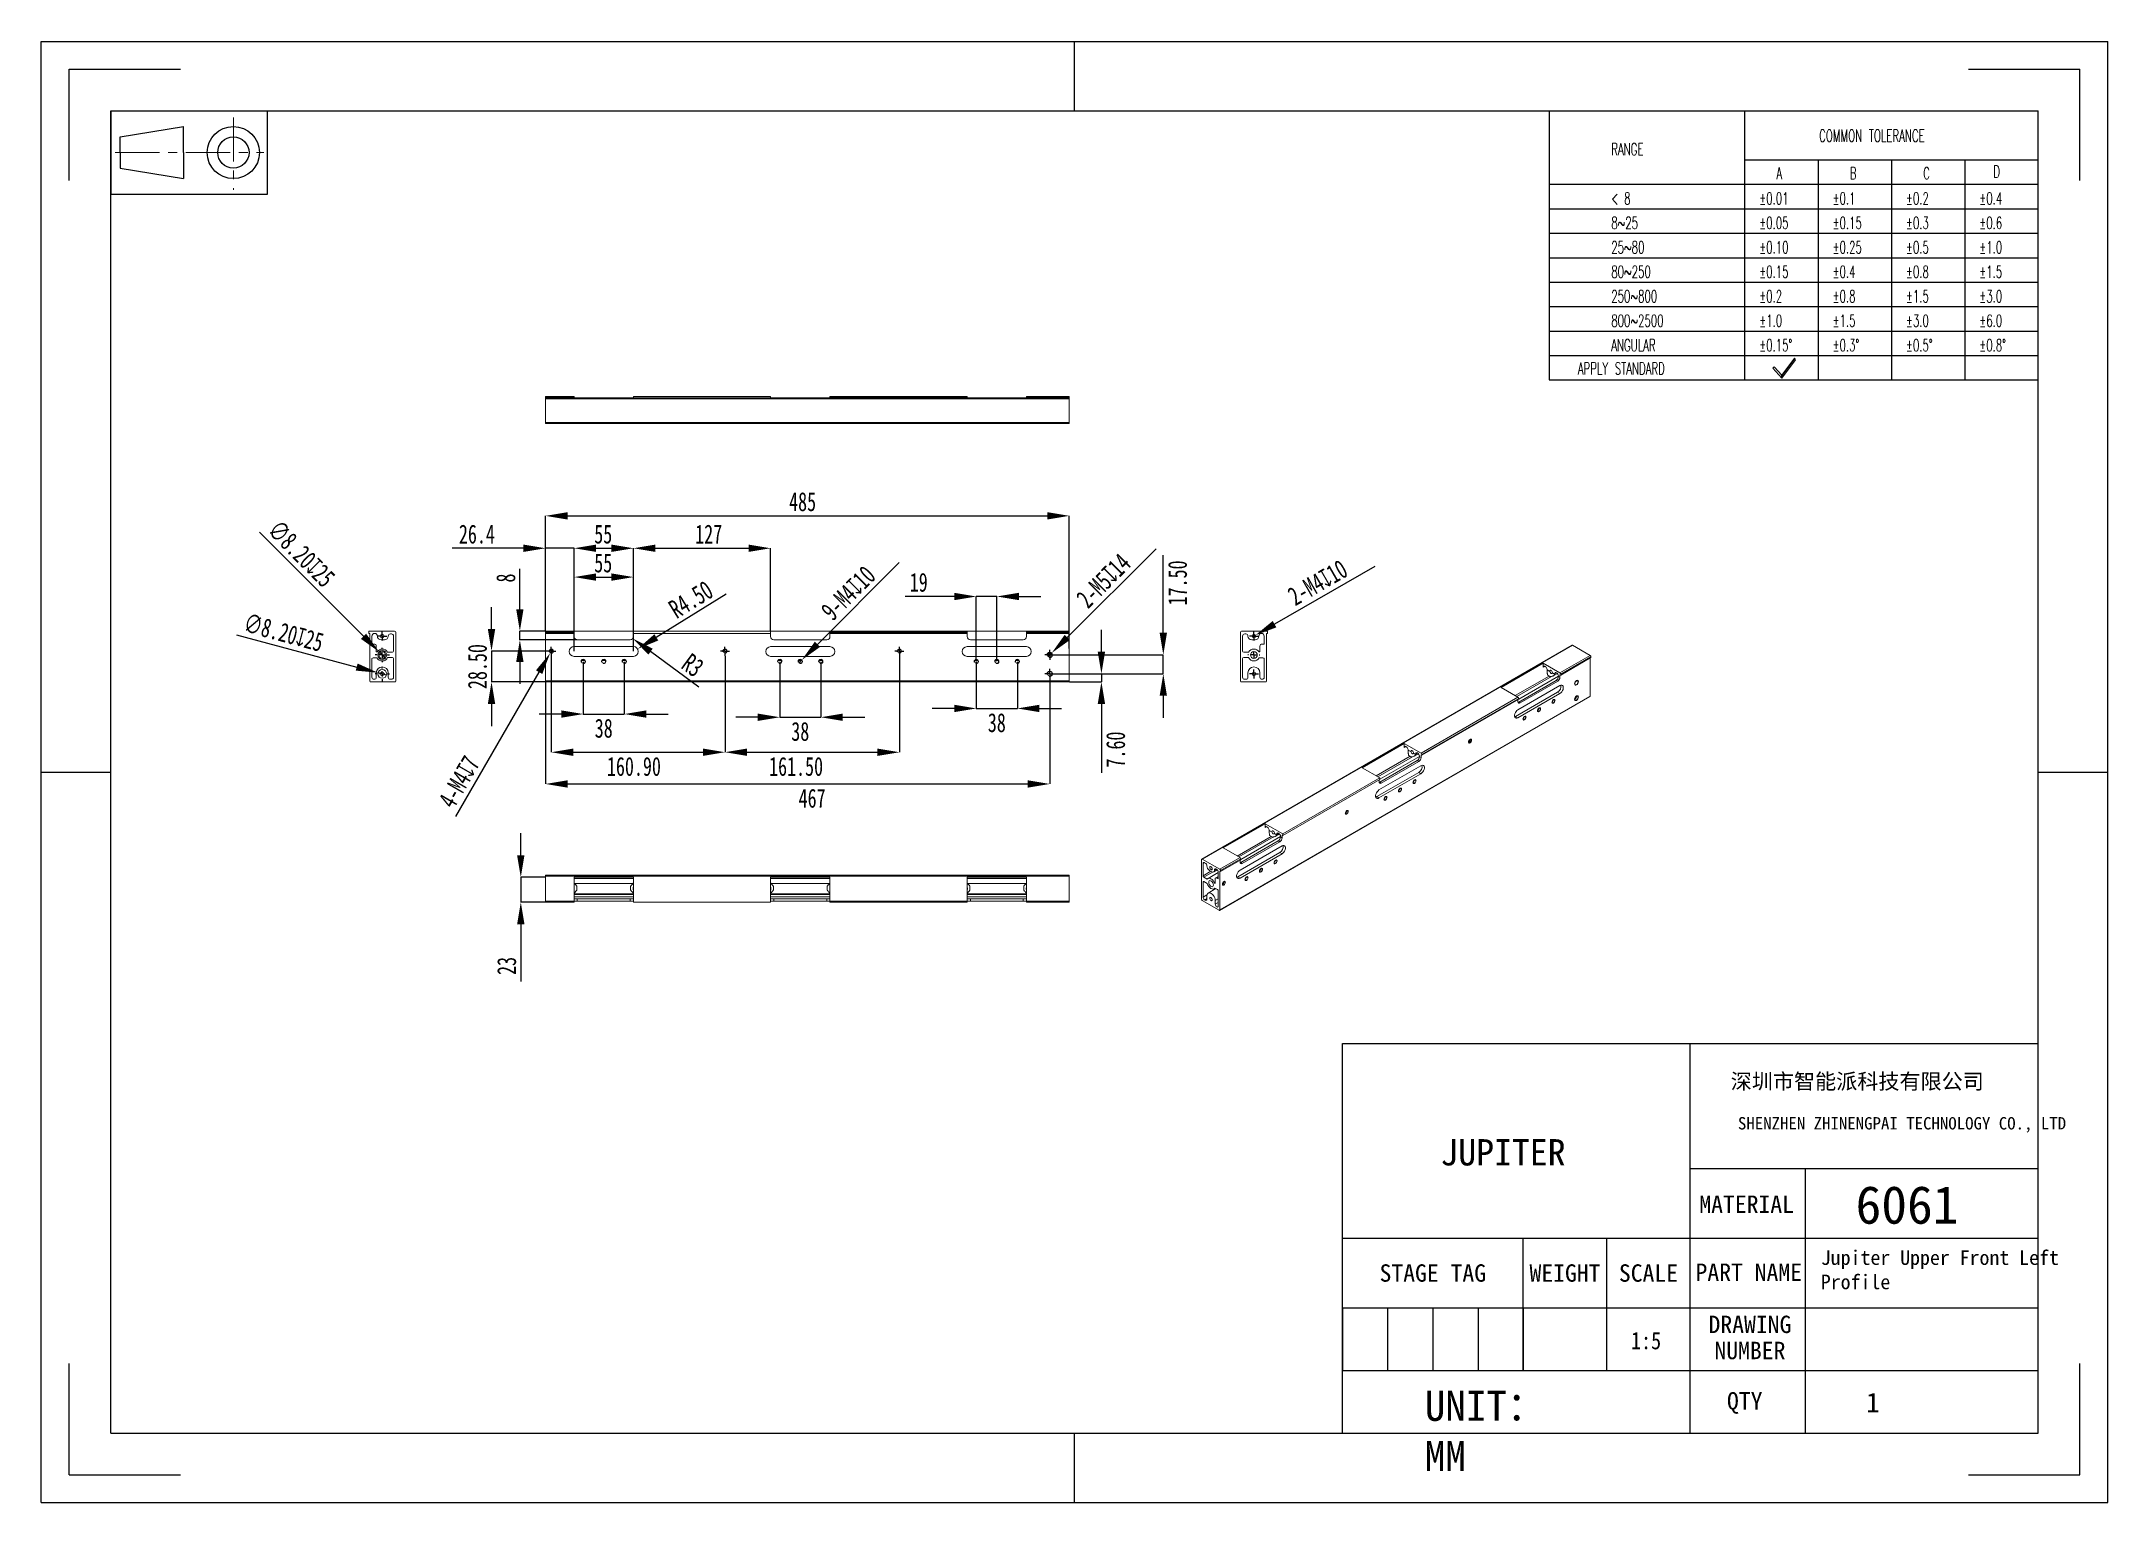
# Model space of a CAD drawing. Header units: millimetres. Extents: x 363 to 745, y -1 to 270.
import ezdxf

# ---------------------------------------------------------------- set-up
doc = ezdxf.new("R2010")
doc.units = ezdxf.units.MM
doc.header["$PDSIZE"] = -1
doc.linetypes.add('CENTER', pattern=[10.16, 6.35, -1.27, 1.27, -1.27])
doc.linetypes.add('CENTERX2', pattern=[20.32, 12.7, -2.54, 2.54, -2.54])
doc.layers.add('DEFAULT_1', color=7, linetype='CENTER', lineweight=18)
doc.layers.add('尺寸线层', color=3, linetype='Continuous', lineweight=18)
doc.layers.add('图框', color=7, linetype='Continuous')
doc.styles.add('SLDTEXTSTYLE1', font='TXT', dxfattribs={"width": 0.7})
doc.styles.add('SLDTEXTSTYLE4', font='TXT', dxfattribs={"width": 0.614286, "bigfont": 'bigfont'})
doc.styles.add('SLDTEXTSTYLE5', font='TXT', dxfattribs={"width": 0.566667, "bigfont": 'bigfont'})
doc.styles.add('TEXTSTYLE_2', font='')
doc.styles.add('TEXTSTYLE_3', font='')
doc.styles.get('TEXTSTYLE_2').set_extended_font_data('宋体')
doc.styles.get('TEXTSTYLE_3').set_extended_font_data('宋体')
doc.dimstyles.new('SLDDIMSTYLE0', dxfattribs={"dimtxt": 3.5, "dimasz": 4.08, "dimexe": 0, "dimexo": 0.0625, "dimgap": 0.875, "dimtad": 2, "dimlfac": 5, "dimrnd": 1e-09, "dimzin": 4, "dimdsep": 46, "dimtxsty": 'SLDTEXTSTYLE1', "dimblk1": 'NONE', "dimsah": 1, "dimcen": 0, "dimadec": 0, "dimazin": 1, "dimtfac": 1, "dimtmove": 0, "dimatfit": 3, "dimldrblk": 'NONE', "dimfxl": 1, "dimfrac": 2, "dimtolj": 1, "dimtzin": 12, "dimarcsym": 0})
doc.dimstyles.new('SLDDIMSTYLE1', dxfattribs={"dimtxt": 3.5, "dimasz": 4.08, "dimexe": 0, "dimexo": 0.0625, "dimgap": 0.875, "dimtad": 2, "dimlfac": 5, "dimrnd": 1e-09, "dimzin": 4, "dimdsep": 46, "dimtxsty": 'SLDTEXTSTYLE1', "dimsah": 1, "dimcen": 0.09, "dimadec": 0, "dimazin": 1, "dimtfac": 1, "dimtmove": 0, "dimatfit": 0, "dimfxl": 1, "dimfrac": 2, "dimtolj": 1, "dimtzin": 12, "dimarcsym": 0})
doc.dimstyles.new('SLDDIMSTYLE2', dxfattribs={"dimtxt": 3.5, "dimasz": 4.08, "dimexe": 0, "dimexo": 0.0625, "dimgap": 0.875, "dimtad": 2, "dimlfac": 5, "dimrnd": 1e-09, "dimzin": 4, "dimdsep": 46, "dimtxsty": 'SLDTEXTSTYLE1', "dimsah": 1, "dimcen": 0.09, "dimadec": 0, "dimazin": 1, "dimtfac": 1, "dimtofl": 0, "dimtmove": 0, "dimatfit": 3, "dimfxl": 1, "dimfrac": 2, "dimtolj": 1, "dimtzin": 12, "dimarcsym": 0})
doc.dimstyles.new('SLDDIMSTYLE3', dxfattribs={"dimtxt": 3.5, "dimasz": 4.08, "dimexe": 0, "dimexo": 0.0625, "dimgap": 0.875, "dimtad": 2, "dimlfac": 5, "dimrnd": 1e-09, "dimzin": 12, "dimdsep": 46, "dimtxsty": 'SLDTEXTSTYLE1', "dimblk1": 'NONE', "dimsah": 1, "dimcen": 0, "dimadec": 0, "dimazin": 3, "dimtfac": 1, "dimtmove": 0, "dimatfit": 3, "dimldrblk": 'NONE', "dimfxl": 1, "dimfrac": 2, "dimtolj": 1, "dimtzin": 12, "dimarcsym": 0})
doc.dimstyles.new('SLDDIMSTYLE4', dxfattribs={"dimtxt": 3.5, "dimasz": 4.08, "dimexe": 0, "dimexo": 0.0625, "dimgap": 0.875, "dimtad": 2, "dimlfac": 5, "dimrnd": 1e-09, "dimzin": 12, "dimdsep": 46, "dimtxsty": 'SLDTEXTSTYLE1', "dimsah": 1, "dimcen": 0, "dimadec": 0, "dimazin": 3, "dimtfac": 1, "dimtofl": 0, "dimtmove": 0, "dimatfit": 3, "dimfxl": 1, "dimfrac": 2, "dimtolj": 1, "dimtzin": 12, "dimarcsym": 0})
doc.dimstyles.new('SLDDIMSTYLE5', dxfattribs={"dimtxt": 3.5, "dimasz": 4.08, "dimexe": 0, "dimexo": 0.0625, "dimgap": 0.875, "dimtad": 2, "dimlfac": 5, "dimrnd": 1e-09, "dimzin": 12, "dimdsep": 46, "dimtxsty": 'SLDTEXTSTYLE1', "dimsah": 1, "dimcen": 0.09, "dimadec": 0, "dimazin": 3, "dimtfac": 1, "dimtofl": 0, "dimtmove": 0, "dimatfit": 3, "dimfxl": 1, "dimfrac": 2, "dimtolj": 1, "dimtzin": 12, "dimarcsym": 0})
doc.dimstyles.new('SLDDIMSTYLE6', dxfattribs={"dimtxt": 3.5, "dimasz": 4.08, "dimexe": 0, "dimexo": 0.0625, "dimgap": 0.875, "dimtad": 2, "dimdec": 1, "dimlfac": 5, "dimrnd": 1e-09, "dimzin": 12, "dimdsep": 46, "dimtxsty": 'SLDTEXTSTYLE1', "dimsah": 1, "dimcen": 0.09, "dimadec": 0, "dimazin": 3, "dimtfac": 1, "dimtdec": 1, "dimtmove": 0, "dimatfit": 0, "dimfxl": 1, "dimfrac": 2, "dimtolj": 1, "dimtzin": 12, "dimarcsym": 0})
doc.dimstyles.new('SLDDIMSTYLE7', dxfattribs={"dimtxt": 3.5, "dimasz": 4.08, "dimexe": 0, "dimexo": 0.0625, "dimgap": 0.875, "dimtad": 2, "dimlfac": 5, "dimrnd": 1e-09, "dimzin": 12, "dimdsep": 46, "dimtxsty": 'SLDTEXTSTYLE1', "dimsah": 1, "dimcen": 0.09, "dimadec": 0, "dimazin": 3, "dimtfac": 1, "dimtmove": 0, "dimatfit": 0, "dimfxl": 1, "dimfrac": 2, "dimtolj": 1, "dimtzin": 12, "dimarcsym": 0})
doc.dimstyles.new('SLDDIMSTYLE8', dxfattribs={"dimtxt": 3.5, "dimasz": 4.08, "dimexe": 0, "dimexo": 0.0625, "dimgap": 0.875, "dimtad": 2, "dimlfac": 5, "dimrnd": 1e-09, "dimzin": 4, "dimdsep": 46, "dimtxsty": 'SLDTEXTSTYLE1', "dimsah": 1, "dimcen": 0, "dimadec": 0, "dimazin": 1, "dimtfac": 1, "dimtofl": 0, "dimtmove": 0, "dimatfit": 3, "dimfxl": 1, "dimfrac": 2, "dimtolj": 1, "dimtzin": 12, "dimarcsym": 0})
doc.dimstyles.new('SLDDIMSTYLE9', dxfattribs={"dimtxt": 3.5, "dimasz": 4.08, "dimexe": 0, "dimexo": 0.0625, "dimgap": 0.875, "dimtad": 2, "dimlfac": 5, "dimrnd": 1e-09, "dimzin": 12, "dimdsep": 46, "dimtxsty": 'SLDTEXTSTYLE1', "dimblk1": 'NONE', "dimsah": 1, "dimcen": 0, "dimadec": 0, "dimazin": 3, "dimtfac": 1, "dimtmove": 0, "dimatfit": 3, "dimldrblk": 'NONE', "dimfxl": 1, "dimfrac": 2, "dimtolj": 1, "dimtzin": 12, "dimarcsym": 0})

msp = doc.modelspace()

# ---------------------------------------------------------------- texts
at = {"attachment_point": 1}
for s, insert, char_height, width, style in [('COMMON TOLERANCE', (691.7408, 253.1488), 2.245988, 73.941758, 'SLDTEXTSTYLE4'), ('RANGE', (653.2488, 250.6481), 2.24599, 22.059425, 'SLDTEXTSTYLE4'), ('A', (683.8413, 246.2042), 2.246, 3.245004, 'SLDTEXTSTYLE4'), ('B', (697.4272, 246.2042), 2.246, 3.193122, 'SLDTEXTSTYLE4'), ('C', (711.0131, 246.2042), 2.246, 3.230854, 'SLDTEXTSTYLE4'), ('D', (723.9971, 246.5091), 2.246, 3.193122, 'SLDTEXTSTYLE4'), ('< 8', (653.2488, 241.5346), 2.24599, 10.779397, 'SLDTEXTSTYLE5'), ('%%P0.01', (680.6458, 241.5346), 2.24599, 15.725063, 'SLDTEXTSTYLE4'), ('%%P0.1', (694.2317, 241.5346), 2.24599, 11.791439, 'SLDTEXTSTYLE4'), ('%%P0.2', (707.8176, 241.5346), 2.24599, 13.413941, 'SLDTEXTSTYLE4'), ('%%P0.4', (721.4035, 241.5346), 2.24599, 13.362059, 'SLDTEXTSTYLE4'), ('8~25', (653.2488, 237.006), 2.24599, 17.394731, 'SLDTEXTSTYLE4'), ('%%P0.05', (680.6458, 237.006), 2.24599, 17.347565, 'SLDTEXTSTYLE4'), ('%%P0.15', (694.2317, 237.006), 2.24599, 16.559897, 'SLDTEXTSTYLE4'), ('%%P0.3', (707.8176, 237.006), 2.24599, 13.413941, 'SLDTEXTSTYLE4'), ('%%P0.6', (721.4035, 237.006), 2.24599, 13.413941, 'SLDTEXTSTYLE4'), ('25~80', (653.2488, 232.4774), 2.24599, 21.328355, 'SLDTEXTSTYLE4'), ('%%P0.10', (680.6458, 232.4774), 2.24599, 15.776946, 'SLDTEXTSTYLE4'), ('%%P0.25', (694.2317, 232.4774), 2.24599, 18.130517, 'SLDTEXTSTYLE4'), ('%%P0.5', (707.8176, 232.4774), 2.24599, 13.413941, 'SLDTEXTSTYLE4'), ('%%P1.0', (721.4035, 232.4774), 2.24599, 11.843322, 'SLDTEXTSTYLE4'), ('80~250', (653.2488, 227.9487), 2.24599, 25.26198, 'SLDTEXTSTYLE4'), ('%%P0.15', (680.6458, 227.9487), 2.24599, 16.559897, 'SLDTEXTSTYLE4'), ('%%P0.4', (694.2317, 227.9487), 2.24599, 13.362059, 'SLDTEXTSTYLE4'), ('%%P0.8', (707.8176, 227.9487), 2.24599, 13.413941, 'SLDTEXTSTYLE4'), ('%%P1.5', (721.4035, 227.9487), 2.24599, 12.626273, 'SLDTEXTSTYLE4'), ('250~800', (653.2488, 223.4201), 2.24599, 29.195604, 'SLDTEXTSTYLE4'), ('%%P0.2', (680.6458, 223.4201), 2.24599, 13.413941, 'SLDTEXTSTYLE4'), ('%%P0.8', (694.2317, 223.4201), 2.24599, 13.413941, 'SLDTEXTSTYLE4'), ('%%P1.5', (707.8176, 223.4201), 2.24599, 12.626273, 'SLDTEXTSTYLE4'), ('%%P3.0', (721.4035, 223.4201), 2.24599, 13.413941, 'SLDTEXTSTYLE4'), ('800~2500', (653.2488, 218.8915), 2.24599, 33.129228, 'SLDTEXTSTYLE4'), ('%%P1.0', (680.6458, 218.8915), 2.24599, 11.843322, 'SLDTEXTSTYLE4'), ('%%P1.5', (694.2317, 218.8915), 2.24599, 12.626273, 'SLDTEXTSTYLE4'), ('%%P3.0', (707.8176, 218.8915), 2.24599, 13.413941, 'SLDTEXTSTYLE4'), ('%%P6.0', (721.4035, 218.8915), 2.24599, 13.413941, 'SLDTEXTSTYLE4'), ('ANGULAR', (653.2488, 214.3628), 2.24599, 31.544458, 'SLDTEXTSTYLE4'), ('%%P0.15%%D', (680.6458, 214.3628), 2.24599, 19.72472, 'SLDTEXTSTYLE4'), ('%%P0.3%%D', (694.2317, 214.3628), 2.24599, 16.578764, 'SLDTEXTSTYLE4'), ('%%P0.5%%D', (707.8176, 214.3628), 2.24599, 16.578764, 'SLDTEXTSTYLE4'), ('%%P0.8%%D', (721.4035, 214.3628), 2.24599, 16.578764, 'SLDTEXTSTYLE4'), ('APPLY STANDARD', (647.055, 210.0645), 2.245988, 64.560488, 'SLDTEXTSTYLE4')]:
    msp.add_mtext(s, dxfattribs=dict(at, insert=insert, char_height=char_height, width=width, style=style))
at = {"color": 7, "linetype": 'Continuous', "insert": (698.8146, 78.3626), "char_height": 2.863908, "width": 67.948212, "attachment_point": 2, "style": 'TEXTSTYLE_2'}
msp.add_mtext('深圳市智能派科技有限公司', dxfattribs=at)
at = {"color": 7, "linetype": 'Continuous', "attachment_point": 2, "line_spacing_factor": 0.9, "style": 'TEXTSTYLE_3'}
for s, insert, char_height, width in [('MATERIAL\\P ', (678.3281, 55.7808), 3.22125, 46.564858), ('STAGE TAG ', (620.203, 43.0492), 3.22125, 38.956975), ('WEIGHT', (644.6845, 43.0492), 3.22125, 14.155877), ('SCALE', (660.1465, 43.0492), 3.22125, 14.155877), ('PART NAME', (678.721, 43.1959), 3.22125, 26.988478), ('DRAWING NUMBER', (678.936, 33.5414), 3.221249, 26.988478), ('QTY', (677.971, 19.3887), 3.22125, 35.955609)]:
    msp.add_mtext(s, dxfattribs=dict(at, insert=insert, char_height=char_height, width=width))
at = {"insert": (656.9032, 27.2695), "char_height": 3.221249, "width": 7.721333, "attachment_point": 7}
msp.add_mtext('{\\W0.85;1:5}', dxfattribs=at)
at = {"layer": '尺寸线层', "attachment_point": 1}
for s, insert, char_height, width in [('SHENZHEN ZHINENGPAI TECHNOLOGY CO., LTD', (676.7076, 70.3092), 2.291127, 64.826518), ('JUPITER', (621.6053, 66.2274), 4.86705, 39.720383), ('6061', (698.5038, 57.5688), 7, 24.852625), ('UNIT：MM', (618.7196, 19.6617), 5.58849, 21.662244)]:
    msp.add_mtext(s, dxfattribs=dict(at, insert=insert, char_height=char_height, width=width))
at = {"layer": '尺寸线层', "linetype": 'CENTERX2', "insert": (692.0657, 45.6436), "char_height": 3.6, "width": 45.60353, "attachment_point": 1}
msp.add_mtext('{\\H0.75x;Jupiter Upper Front Left Profile}', dxfattribs=at)
at = {"layer": '尺寸线层', "ltscale": 0.2, "insert": (700.4679, 19.2786), "char_height": 3.6503, "width": 21.892878, "attachment_point": 1}
msp.add_mtext('1\\P\\P', dxfattribs=at)

# ---------------------------------------------------------------- blocks, each defined once
blk = doc.blocks.new('_D')
at = {"layer": 'Defpoints', "color": 0, "transparency": 16777216}
for p in [(425.06, 156.46), (426.22, 155.3)]:
    blk.add_point(p, dxfattribs=at)
at = {"layer": '图框', "color": 0, "lineweight": -2, "transparency": 16777216}
for p, q in [((402.88, 178.64), (422.18, 159.34)), ((426.22, 155.3), (425.06, 156.46))]:
    blk.add_line(p, q, dxfattribs=at)
at = {"layer": '图框', "color": 0, "transparency": 16777216}
blk.add_solid([(422.66, 159.82), (421.69, 158.86), (425.06, 156.46)], dxfattribs=at)
at = {"layer": '图框', "color": 0, "transparency": 16777216, "insert": (406.65, 181.16), "char_height": 3.5, "attachment_point": 1, "rotation": 315, "style": 'SLDTEXTSTYLE1'}
blk.add_mtext('\\A1;∅8.20{\\fGDT;x}25', dxfattribs=at)
blk = doc.blocks.new('_NONE')
blk = doc.blocks.new('_D_1')
at = {"layer": 'Defpoints', "color": 0, "transparency": 16777216}
for p in [(424.85, 152.59), (426.43, 152.16)]:
    blk.add_point(p, dxfattribs=at)
at = {"layer": '图框', "color": 0, "lineweight": -2, "transparency": 16777216}
for p, q in [((398.63, 159.61), (420.91, 153.65)), ((426.43, 152.16), (424.85, 152.59))]:
    blk.add_line(p, q, dxfattribs=at)
at = {"layer": '图框', "color": 0, "transparency": 16777216}
blk.add_solid([(421.08, 154.3), (420.73, 152.99), (424.85, 152.59)], dxfattribs=at)
at = {"layer": '图框', "color": 0, "transparency": 16777216, "insert": (400.63, 163.68), "char_height": 3.5, "attachment_point": 1, "rotation": 345, "style": 'SLDTEXTSTYLE1'}
blk.add_mtext('\\A1;∅8.20{\\fGDT;x}25', dxfattribs=at)
blk = doc.blocks.new('SW_CENTERMARKSYMBOL_0')
at = {"layer": '图框', "color": 0}
for p, q in [((-1, 0), (-1.32, 0)), ((0, 0), (-0.5, 0)), ((0, 1), (0, 1.32)), ((0, 0), (0, 0.5)), ((0, 0), (0, -0.5)), ((0, 0), (0.5, 0)), ((1, 0), (1.32, 0)), ((0, -1), (0, -1.32))]:
    blk.add_line(p, q, dxfattribs=at)
blk = doc.blocks.new('SW_CENTERMARKSYMBOL_1')
at = {"layer": '图框', "color": 0}
for p, q in [((-1, 0), (-1.32, 0)), ((0, 0), (-0.5, 0)), ((0, 1), (0, 1.32)), ((0, 0), (0, 0.5)), ((0, 0), (0, -0.5)), ((0, 0), (0.5, 0)), ((1, 0), (1.32, 0)), ((0, -1), (0, -1.32))]:
    blk.add_line(p, q, dxfattribs=at)
blk = doc.blocks.new('SW_CENTERMARKSYMBOL_2')
at = {"layer": '图框', "color": 0}
for p, q in [((-0.5, 0), (-0.83, 0)), ((0, 0), (-0.5, 0)), ((0, 0.5), (0, 0.83)), ((0, 0), (0, 0.5)), ((0, 0), (0, -0.5)), ((0, 0), (0.5, 0)), ((0.5, 0), (0.83, 0)), ((0, -0.5), (0, -0.83))]:
    blk.add_line(p, q, dxfattribs=at)
blk = doc.blocks.new('_D_2')
at = {"layer": 'Defpoints', "color": 0, "transparency": 16777216}
for p in [(456.11, 156.58), (445.88, 150.88), (455.88, 150.88)]:
    blk.add_point(p, dxfattribs=at)
at = {"layer": '图框', "color": 0, "lineweight": -2, "transparency": 16777216}
for p, q in [((445.88, 160.66), (445.88, 164.74)), ((456.04, 156.58), (445.88, 156.58)), ((445.88, 156.58), (445.88, 150.88)), ((455.81, 150.88), (445.88, 150.88)), ((445.88, 146.8), (445.88, 142.72))]:
    blk.add_line(p, q, dxfattribs=at)
at = {"layer": '图框', "color": 0, "transparency": 16777216}
for points in [[(445.2, 160.66), (446.56, 160.66), (445.88, 156.58)], [(445.2, 146.8), (446.56, 146.8), (445.88, 150.88)]]:
    blk.add_solid(points, dxfattribs=at)
at = {"layer": '图框', "color": 0, "transparency": 16777216, "insert": (441.5, 153.73), "char_height": 3.5, "attachment_point": 2, "rotation": 90, "style": 'SLDTEXTSTYLE1'}
blk.add_mtext('\\A1;28.50', dxfattribs=at)
blk = doc.blocks.new('_D_3')
at = {"layer": 'Defpoints', "color": 0, "transparency": 16777216}
for p in [(456.94, 155.75), (489.12, 155.75), (489.12, 137.87)]:
    blk.add_point(p, dxfattribs=at)
at = {"layer": '图框', "color": 0, "lineweight": -2, "transparency": 16777216}
for p, q in [((456.94, 155.68), (456.94, 137.87)), ((489.12, 155.68), (489.12, 137.87)), ((461.02, 137.87), (485.04, 137.87))]:
    blk.add_line(p, q, dxfattribs=at)
at = {"layer": '图框', "color": 0, "transparency": 16777216}
for points in [[(461.02, 138.55), (461.02, 137.19), (456.94, 137.87)], [(485.04, 138.55), (485.04, 137.19), (489.12, 137.87)]]:
    blk.add_solid(points, dxfattribs=at)
at = {"layer": '图框', "color": 0, "transparency": 16777216, "insert": (472.25, 137), "char_height": 3.5, "attachment_point": 2, "style": 'SLDTEXTSTYLE1'}
blk.add_mtext('\\A1;160.90', dxfattribs=at)
blk = doc.blocks.new('_D_4')
at = {"layer": 'Defpoints', "color": 0, "transparency": 16777216}
for p in [(489.12, 155.75), (521.42, 155.75), (521.42, 137.87)]:
    blk.add_point(p, dxfattribs=at)
at = {"layer": '图框', "color": 0, "lineweight": -2, "transparency": 16777216}
for p, q in [((489.12, 155.68), (489.12, 137.87)), ((521.42, 155.68), (521.42, 137.87)), ((493.2, 137.87), (517.34, 137.87))]:
    blk.add_line(p, q, dxfattribs=at)
at = {"layer": '图框', "color": 0, "transparency": 16777216}
for points in [[(493.2, 138.55), (493.2, 137.19), (489.12, 137.87)], [(517.34, 138.55), (517.34, 137.19), (521.42, 137.87)]]:
    blk.add_solid(points, dxfattribs=at)
at = {"layer": '图框', "color": 0, "transparency": 16777216, "insert": (502.28, 137), "char_height": 3.5, "attachment_point": 2, "style": 'SLDTEXTSTYLE1'}
blk.add_mtext('\\A1;161.50', dxfattribs=at)
blk = doc.blocks.new('_D_5')
at = {"layer": 'Defpoints', "color": 0, "transparency": 16777216}
for p in [(548.92, 155.54), (549.63, 156.25)]:
    blk.add_point(p, dxfattribs=at)
at = {"layer": '图框', "color": 0, "lineweight": -2, "transparency": 16777216}
for p, q in [((568.94, 175.56), (552.51, 159.14)), ((548.92, 155.54), (549.63, 156.25))]:
    blk.add_line(p, q, dxfattribs=at)
at = {"layer": '图框', "color": 0, "transparency": 16777216}
blk.add_solid([(552.03, 159.62), (552.99, 158.65), (549.63, 156.25)], dxfattribs=at)
at = {"layer": '图框', "color": 0, "transparency": 16777216, "insert": (553.86, 166.78), "char_height": 3.5, "attachment_point": 1, "rotation": 45, "style": 'SLDTEXTSTYLE1'}
blk.add_mtext('\\A1;2-M5{\\fGDT|b0|i0|c134|p2;x}14', dxfattribs=at)
blk = doc.blocks.new('_D_6')
at = {"layer": 'Defpoints', "color": 0, "transparency": 16777216}
for p in [(550.2, 155.9), (550.2, 152.4), (570.29, 152.4)]:
    blk.add_point(p, dxfattribs=at)
at = {"layer": '图框', "color": 0, "lineweight": -2, "transparency": 16777216}
for p, q in [((570.29, 159.98), (570.29, 174.38)), ((550.26, 155.9), (570.29, 155.9)), ((570.29, 152.4), (570.29, 155.9)), ((550.26, 152.4), (570.29, 152.4)), ((570.29, 148.32), (570.29, 144.24))]:
    blk.add_line(p, q, dxfattribs=at)
at = {"layer": '图框', "color": 0, "transparency": 16777216}
for points in [[(569.61, 159.98), (570.97, 159.98), (570.29, 155.9)], [(569.61, 148.32), (570.97, 148.32), (570.29, 152.4)]]:
    blk.add_solid(points, dxfattribs=at)
at = {"layer": '图框', "color": 0, "transparency": 16777216, "insert": (571.16, 169.22), "char_height": 3.5, "attachment_point": 2, "rotation": 90, "style": 'SLDTEXTSTYLE1'}
blk.add_mtext('\\A1;17.50', dxfattribs=at)
blk = doc.blocks.new('_D_7')
at = {"layer": 'Defpoints', "color": 0, "transparency": 16777216}
for p in [(550.2, 152.4), (552.88, 150.88), (558.83, 150.88)]:
    blk.add_point(p, dxfattribs=at)
at = {"layer": '图框', "color": 0, "lineweight": -2, "transparency": 16777216}
for p, q in [((558.83, 156.48), (558.83, 160.56)), ((550.26, 152.4), (558.83, 152.4)), ((552.94, 150.88), (558.83, 150.88)), ((558.83, 152.4), (558.83, 150.88)), ((558.83, 146.8), (558.83, 134.03))]:
    blk.add_line(p, q, dxfattribs=at)
at = {"layer": '图框', "color": 0, "transparency": 16777216}
for points in [[(558.15, 156.48), (559.51, 156.48), (558.83, 152.4)], [(558.15, 146.8), (559.51, 146.8), (558.83, 150.88)]]:
    blk.add_solid(points, dxfattribs=at)
at = {"layer": '图框', "color": 0, "transparency": 16777216, "insert": (559.7, 138.37), "char_height": 3.5, "attachment_point": 2, "rotation": 90, "style": 'SLDTEXTSTYLE1'}
blk.add_mtext('\\A1;7.60', dxfattribs=at)
blk = doc.blocks.new('_D_8')
at = {"layer": 'Defpoints', "color": 0, "transparency": 16777216}
for p in [(457.14, 156.92), (456.74, 156.23)]:
    blk.add_point(p, dxfattribs=at)
at = {"layer": '图框', "color": 0, "lineweight": -2, "transparency": 16777216}
for p, q in [((457.14, 156.92), (456.74, 156.23)), ((439.27, 125.98), (454.7, 152.7))]:
    blk.add_line(p, q, dxfattribs=at)
at = {"layer": '图框', "color": 0, "transparency": 16777216}
blk.add_solid([(454.11, 153.04), (455.28, 152.36), (456.74, 156.23)], dxfattribs=at)
at = {"layer": '图框', "color": 0, "transparency": 16777216, "insert": (435.85, 128.96), "char_height": 3.5, "attachment_point": 1, "rotation": 60, "style": 'SLDTEXTSTYLE1'}
blk.add_mtext('\\A1;4-M4{\\fGDT|b0|i0|c134|p2;x}7', dxfattribs=at)
blk = doc.blocks.new('_D_9')
at = {"layer": 'Defpoints', "color": 0, "transparency": 16777216}
for p in [(471.56, 159.28), (472.05, 158.92)]:
    blk.add_point(p, dxfattribs=at)
at = {"layer": '图框', "color": 0, "lineweight": -2, "transparency": 16777216}
blk.add_line((484.26, 149.93), (475.33, 156.5), dxfattribs=at)
at = {"layer": '图框', "color": 0, "transparency": 16777216}
blk.add_solid([(475.74, 157.05), (474.93, 155.95), (472.05, 158.92)], dxfattribs=at)
at = {"layer": '图框', "color": 0, "transparency": 16777216, "insert": (482.86, 156.39), "char_height": 3.5, "attachment_point": 1, "rotation": 323.6313, "style": 'SLDTEXTSTYLE1'}
blk.add_mtext('\\A1;R3', dxfattribs=at)
blk = doc.blocks.new('_D_10')
at = {"layer": 'Defpoints', "color": 0, "transparency": 16777216}
for p in [(552.88, 181.64), (455.88, 160.28), (552.88, 156.98)]:
    blk.add_point(p, dxfattribs=at)
at = {"layer": '图框', "color": 0, "lineweight": -2, "transparency": 16777216}
for p, q in [((455.88, 160.34), (455.88, 181.64)), ((459.96, 181.64), (548.8, 181.64)), ((552.88, 157.05), (552.88, 181.64))]:
    blk.add_line(p, q, dxfattribs=at)
at = {"layer": '图框', "color": 0, "transparency": 16777216}
for points in [[(459.96, 182.32), (459.96, 180.96), (455.88, 181.64)], [(548.8, 182.32), (548.8, 180.96), (552.88, 181.64)]]:
    blk.add_solid(points, dxfattribs=at)
at = {"layer": '图框', "color": 0, "transparency": 16777216, "insert": (503.49, 186.02), "char_height": 3.5, "attachment_point": 2, "style": 'SLDTEXTSTYLE1'}
blk.add_mtext('\\A1;485', dxfattribs=at)
blk = doc.blocks.new('_D_11')
at = {"layer": 'Defpoints', "color": 0, "transparency": 16777216}
for p in [(461.16, 175.64), (455.88, 160.28), (461.16, 160.28)]:
    blk.add_point(p, dxfattribs=at)
at = {"layer": '图框', "color": 0, "lineweight": -2, "transparency": 16777216}
for p, q in [((451.8, 175.64), (438.62, 175.64)), ((455.88, 160.34), (455.88, 175.64)), ((461.16, 175.64), (455.88, 175.64)), ((461.16, 160.34), (461.16, 175.64)), ((465.24, 175.64), (469.32, 175.64))]:
    blk.add_line(p, q, dxfattribs=at)
at = {"layer": '图框', "color": 0, "transparency": 16777216}
for points in [[(451.8, 176.32), (451.8, 174.96), (455.88, 175.64)], [(465.24, 176.32), (465.24, 174.96), (461.16, 175.64)]]:
    blk.add_solid(points, dxfattribs=at)
at = {"layer": '图框', "color": 0, "transparency": 16777216, "insert": (443.17, 180.02), "char_height": 3.5, "attachment_point": 2, "style": 'SLDTEXTSTYLE1'}
blk.add_mtext('\\A1;26.4', dxfattribs=at)
blk = doc.blocks.new('_D_12')
at = {"layer": 'Defpoints', "color": 0, "transparency": 16777216}
for p in [(472.16, 175.64), (461.16, 160.28), (472.16, 160.28)]:
    blk.add_point(p, dxfattribs=at)
at = {"layer": '图框', "color": 0, "lineweight": -2, "transparency": 16777216}
for p, q in [((461.16, 160.34), (461.16, 175.64)), ((465.24, 175.64), (468.08, 175.64)), ((472.16, 160.34), (472.16, 175.64))]:
    blk.add_line(p, q, dxfattribs=at)
at = {"layer": '图框', "color": 0, "transparency": 16777216}
for points in [[(465.24, 176.32), (465.24, 174.96), (461.16, 175.64)], [(468.08, 176.32), (468.08, 174.96), (472.16, 175.64)]]:
    blk.add_solid(points, dxfattribs=at)
at = {"layer": '图框', "color": 0, "transparency": 16777216, "insert": (466.57, 180.02), "char_height": 3.5, "attachment_point": 2, "style": 'SLDTEXTSTYLE1'}
blk.add_mtext('\\A1;55', dxfattribs=at)
blk = doc.blocks.new('_D_13')
at = {"layer": 'Defpoints', "color": 0, "transparency": 16777216}
for p in [(497.56, 175.64), (472.16, 160.28), (497.56, 160.28)]:
    blk.add_point(p, dxfattribs=at)
at = {"layer": '图框', "color": 0, "lineweight": -2, "transparency": 16777216}
for p, q in [((472.16, 160.34), (472.16, 175.64)), ((476.24, 175.64), (493.48, 175.64)), ((497.56, 160.34), (497.56, 175.64))]:
    blk.add_line(p, q, dxfattribs=at)
at = {"layer": '图框', "color": 0, "transparency": 16777216}
for points in [[(476.24, 176.32), (476.24, 174.96), (472.16, 175.64)], [(493.48, 176.32), (493.48, 174.96), (497.56, 175.64)]]:
    blk.add_solid(points, dxfattribs=at)
at = {"layer": '图框', "color": 0, "transparency": 16777216, "insert": (486.1, 180.02), "char_height": 3.5, "attachment_point": 2, "style": 'SLDTEXTSTYLE1'}
blk.add_mtext('\\A1;127', dxfattribs=at)
blk = doc.blocks.new('_D_14')
at = {"layer": 'Defpoints', "color": 0, "transparency": 16777216}
for p in [(472.16, 170.3), (461.17, 156.53), (472.16, 156.53)]:
    blk.add_point(p, dxfattribs=at)
at = {"layer": '图框', "color": 0, "lineweight": -2, "transparency": 16777216}
for p, q in [((461.17, 156.59), (461.17, 170.3)), ((465.25, 170.3), (468.08, 170.3)), ((472.16, 156.59), (472.16, 170.3))]:
    blk.add_line(p, q, dxfattribs=at)
at = {"layer": '图框', "color": 0, "transparency": 16777216}
for points in [[(465.25, 170.98), (465.25, 169.62), (461.17, 170.3)], [(468.08, 170.98), (468.08, 169.62), (472.16, 170.3)]]:
    blk.add_solid(points, dxfattribs=at)
at = {"layer": '图框', "color": 0, "transparency": 16777216, "insert": (466.57, 174.68), "char_height": 3.5, "attachment_point": 2, "style": 'SLDTEXTSTYLE1'}
blk.add_mtext('\\A1;55', dxfattribs=at)
blk = doc.blocks.new('_D_15')
at = {"layer": 'Defpoints', "color": 0, "transparency": 16777216}
for p in [(472.93, 157), (472.16, 156.53)]:
    blk.add_point(p, dxfattribs=at)
at = {"layer": '图框', "color": 0, "lineweight": -2, "transparency": 16777216}
blk.add_line((489.36, 167.14), (476.4, 159.14), dxfattribs=at)
at = {"layer": '图框', "color": 0, "transparency": 16777216}
blk.add_solid([(476.04, 159.72), (476.76, 158.56), (472.93, 157)], dxfattribs=at)
at = {"layer": '图框', "color": 0, "transparency": 16777216, "insert": (478.32, 165.47), "char_height": 3.5, "attachment_point": 1, "rotation": 31.6798, "style": 'SLDTEXTSTYLE1'}
blk.add_mtext('\\A1;R4.50', dxfattribs=at)
blk = doc.blocks.new('_D_16')
at = {"layer": 'Defpoints', "color": 0, "transparency": 16777216}
for p in [(451.13, 160.28), (455.88, 160.28), (461.76, 158.68)]:
    blk.add_point(p, dxfattribs=at)
at = {"layer": '图框', "color": 0, "lineweight": -2, "transparency": 16777216}
for p, q in [((451.13, 164.36), (451.13, 171.82)), ((455.81, 160.28), (451.13, 160.28)), ((451.13, 158.68), (451.13, 160.28)), ((461.7, 158.68), (451.13, 158.68)), ((451.13, 154.6), (451.13, 150.52))]:
    blk.add_line(p, q, dxfattribs=at)
at = {"layer": '图框', "color": 0, "transparency": 16777216}
for points in [[(450.45, 164.36), (451.81, 164.36), (451.13, 160.28)], [(450.45, 154.6), (451.81, 154.6), (451.13, 158.68)]]:
    blk.add_solid(points, dxfattribs=at)
at = {"layer": '图框', "color": 0, "transparency": 16777216, "insert": (446.76, 170.13), "char_height": 3.5, "attachment_point": 2, "rotation": 90, "style": 'SLDTEXTSTYLE1'}
blk.add_mtext('\\A1;8', dxfattribs=at)
blk = doc.blocks.new('_D_17')
at = {"layer": 'Defpoints', "color": 0, "transparency": 16777216}
for p in [(455.88, 150.88), (549.28, 152.4), (549.28, 131.99)]:
    blk.add_point(p, dxfattribs=at)
at = {"layer": '图框', "color": 0, "lineweight": -2, "transparency": 16777216}
for p, q in [((455.88, 150.81), (455.88, 131.99)), ((549.28, 152.33), (549.28, 131.99)), ((459.96, 131.99), (545.2, 131.99))]:
    blk.add_line(p, q, dxfattribs=at)
at = {"layer": '图框', "color": 0, "transparency": 16777216}
for points in [[(459.96, 132.67), (459.96, 131.31), (455.88, 131.99)], [(545.2, 132.67), (545.2, 131.31), (549.28, 131.99)]]:
    blk.add_solid(points, dxfattribs=at)
at = {"layer": '图框', "color": 0, "transparency": 16777216, "insert": (505.25, 131.11), "char_height": 3.5, "attachment_point": 2, "style": 'SLDTEXTSTYLE1'}
blk.add_mtext('\\A1;467', dxfattribs=at)
blk = doc.blocks.new('_D_18')
at = {"layer": 'Defpoints', "color": 0, "transparency": 16777216}
for p in [(539.46, 166.71), (535.66, 154.68), (539.46, 154.68)]:
    blk.add_point(p, dxfattribs=at)
at = {"layer": '图框', "color": 0, "lineweight": -2, "transparency": 16777216}
for p, q in [((531.58, 166.71), (522.49, 166.71)), ((535.66, 154.74), (535.66, 166.71)), ((539.46, 166.71), (535.66, 166.71)), ((539.46, 154.74), (539.46, 166.71)), ((543.54, 166.71), (547.62, 166.71))]:
    blk.add_line(p, q, dxfattribs=at)
at = {"layer": '图框', "color": 0, "transparency": 16777216}
for points in [[(531.58, 167.39), (531.58, 166.03), (535.66, 166.71)], [(543.54, 167.39), (543.54, 166.03), (539.46, 166.71)]]:
    blk.add_solid(points, dxfattribs=at)
at = {"layer": '图框', "color": 0, "transparency": 16777216, "insert": (525, 171.09), "char_height": 3.5, "attachment_point": 2, "style": 'SLDTEXTSTYLE1'}
blk.add_mtext('\\A1;19', dxfattribs=at)
blk = doc.blocks.new('_D_19')
at = {"layer": 'Defpoints', "color": 0, "transparency": 16777216}
for p in [(502.78, 154.39), (503.35, 154.96)]:
    blk.add_point(p, dxfattribs=at)
at = {"layer": '图框', "color": 0, "lineweight": -2, "transparency": 16777216}
for p, q in [((521.38, 173), (506.23, 157.84)), ((502.78, 154.39), (503.35, 154.96))]:
    blk.add_line(p, q, dxfattribs=at)
at = {"layer": '图框', "color": 0, "transparency": 16777216}
blk.add_solid([(505.75, 158.33), (506.71, 157.36), (503.35, 154.96)], dxfattribs=at)
at = {"layer": '图框', "color": 0, "transparency": 16777216, "insert": (506.59, 164.49), "char_height": 3.5, "attachment_point": 1, "rotation": 45, "style": 'SLDTEXTSTYLE1'}
blk.add_mtext('\\A1;9-M4{\\fGDT|b0|i0|c134|p2;x}10', dxfattribs=at)
blk = doc.blocks.new('_D_20')
at = {"layer": 'Defpoints', "color": 0, "transparency": 16777216}
for p in [(462.86, 154.68), (470.46, 154.68), (470.46, 144.94)]:
    blk.add_point(p, dxfattribs=at)
at = {"layer": '图框', "color": 0, "lineweight": -2, "transparency": 16777216}
for p, q in [((462.86, 154.61), (462.86, 144.94)), ((470.46, 154.61), (470.46, 144.94)), ((458.78, 144.94), (454.7, 144.94)), ((462.86, 144.94), (470.46, 144.94)), ((474.54, 144.94), (478.62, 144.94))]:
    blk.add_line(p, q, dxfattribs=at)
at = {"layer": '图框', "color": 0, "transparency": 16777216}
for points in [[(458.78, 145.62), (458.78, 144.26), (462.86, 144.94)], [(474.54, 145.62), (474.54, 144.26), (470.46, 144.94)]]:
    blk.add_solid(points, dxfattribs=at)
at = {"layer": '图框', "color": 0, "transparency": 16777216, "insert": (466.66, 144.07), "char_height": 3.5, "attachment_point": 2, "style": 'SLDTEXTSTYLE1'}
blk.add_mtext('\\A1;38', dxfattribs=at)
blk = doc.blocks.new('_D_21')
at = {"layer": 'Defpoints', "color": 0, "transparency": 16777216}
for p in [(499.26, 154.68), (506.86, 154.68), (506.86, 144.35)]:
    blk.add_point(p, dxfattribs=at)
at = {"layer": '图框', "color": 0, "lineweight": -2, "transparency": 16777216}
for p, q in [((499.26, 154.61), (499.26, 144.35)), ((506.86, 154.61), (506.86, 144.35)), ((495.18, 144.35), (491.1, 144.35)), ((499.26, 144.35), (506.86, 144.35)), ((510.94, 144.35), (515.02, 144.35))]:
    blk.add_line(p, q, dxfattribs=at)
at = {"layer": '图框', "color": 0, "transparency": 16777216}
for points in [[(495.18, 145.03), (495.18, 143.67), (499.26, 144.35)], [(510.94, 145.03), (510.94, 143.67), (506.86, 144.35)]]:
    blk.add_solid(points, dxfattribs=at)
at = {"layer": '图框', "color": 0, "transparency": 16777216, "insert": (503.06, 143.48), "char_height": 3.5, "attachment_point": 2, "style": 'SLDTEXTSTYLE1'}
blk.add_mtext('\\A1;38', dxfattribs=at)
blk = doc.blocks.new('_D_22')
at = {"layer": 'Defpoints', "color": 0, "transparency": 16777216}
for p in [(535.66, 154.68), (543.26, 154.68), (543.26, 145.98)]:
    blk.add_point(p, dxfattribs=at)
at = {"layer": '图框', "color": 0, "lineweight": -2, "transparency": 16777216}
for p, q in [((535.66, 154.61), (535.66, 145.98)), ((543.26, 154.61), (543.26, 145.98)), ((531.58, 145.98), (527.5, 145.98)), ((535.66, 145.98), (543.26, 145.98)), ((547.34, 145.98), (551.42, 145.98))]:
    blk.add_line(p, q, dxfattribs=at)
at = {"layer": '图框', "color": 0, "transparency": 16777216}
for points in [[(531.58, 146.66), (531.58, 145.3), (535.66, 145.98)], [(547.34, 146.66), (547.34, 145.3), (543.26, 145.98)]]:
    blk.add_solid(points, dxfattribs=at)
at = {"layer": '图框', "color": 0, "transparency": 16777216, "insert": (539.46, 145.1), "char_height": 3.5, "attachment_point": 2, "style": 'SLDTEXTSTYLE1'}
blk.add_mtext('\\A1;38', dxfattribs=at)
blk = doc.blocks.new('SW_CENTERMARKSYMBOL_3')
at = {"layer": '图框', "color": 0}
for p, q in [((-0.5, 0), (-0.92, 0)), ((0, 0), (-0.5, 0)), ((0, 0.5), (0, 0.92)), ((0, 0), (0, 0.5)), ((0, 0), (0, -0.5)), ((0, 0), (0.5, 0)), ((0.5, 0), (0.92, 0)), ((0, -0.5), (0, -0.92))]:
    blk.add_line(p, q, dxfattribs=at)
blk = doc.blocks.new('SW_CENTERMARKSYMBOL_4')
at = {"layer": '图框', "color": 0}
for p, q in [((-0.5, 0), (-0.92, 0)), ((0, 0), (-0.5, 0)), ((0, 0.5), (0, 0.92)), ((0, 0), (0, 0.5)), ((0, 0), (0, -0.5)), ((0, 0), (0.5, 0)), ((0.5, 0), (0.92, 0)), ((0, -0.5), (0, -0.92))]:
    blk.add_line(p, q, dxfattribs=at)
blk = doc.blocks.new('SW_CENTERMARKSYMBOL_5')
at = {"layer": '图框', "color": 0}
for p, q in [((-0.5, 0), (-0.83, 0)), ((0, 0), (-0.5, 0)), ((0, 0.5), (0, 0.83)), ((0, 0), (0, 0.5)), ((0, 0), (0, -0.5)), ((0, 0), (0.5, 0)), ((0.5, 0), (0.83, 0)), ((0, -0.5), (0, -0.83))]:
    blk.add_line(p, q, dxfattribs=at)
blk = doc.blocks.new('SW_CENTERMARKSYMBOL_6')
at = {"layer": '图框', "color": 0}
for p, q in [((-0.5, 0), (-0.83, 0)), ((0, 0), (-0.5, 0)), ((0, 0.5), (0, 0.83)), ((0, 0), (0, 0.5)), ((0, 0), (0, -0.5)), ((0, 0), (0.5, 0)), ((0.5, 0), (0.83, 0)), ((0, -0.5), (0, -0.83))]:
    blk.add_line(p, q, dxfattribs=at)
blk = doc.blocks.new('SW_CENTERMARKSYMBOL_7')
at = {"layer": '图框', "color": 0}
for p, q in [((-0.5, 0), (-0.83, 0)), ((0, 0), (-0.5, 0)), ((0, 0.5), (0, 0.83)), ((0, 0), (0, 0.5)), ((0, 0), (0, -0.5)), ((0, 0), (0.5, 0)), ((0.5, 0), (0.83, 0)), ((0, -0.5), (0, -0.83))]:
    blk.add_line(p, q, dxfattribs=at)
blk = doc.blocks.new('_D_23')
at = {"layer": 'Defpoints', "color": 0, "transparency": 16777216}
for p in [(451.3, 114.71), (455.88, 114.71), (455.88, 110.11)]:
    blk.add_point(p, dxfattribs=at)
at = {"layer": '图框', "color": 0, "lineweight": -2, "transparency": 16777216}
for p, q in [((451.3, 118.79), (451.3, 122.87)), ((455.81, 114.71), (451.3, 114.71)), ((451.3, 114.71), (451.3, 110.11)), ((455.81, 110.11), (451.3, 110.11)), ((451.3, 106.03), (451.3, 95.39))]:
    blk.add_line(p, q, dxfattribs=at)
at = {"layer": '图框', "color": 0, "transparency": 16777216}
for points in [[(450.62, 118.79), (451.98, 118.79), (451.3, 114.71)], [(450.62, 106.03), (451.98, 106.03), (451.3, 110.11)]]:
    blk.add_solid(points, dxfattribs=at)
at = {"layer": '图框', "color": 0, "transparency": 16777216, "insert": (446.92, 98.3), "char_height": 3.5, "attachment_point": 2, "rotation": 90, "style": 'SLDTEXTSTYLE1'}
blk.add_mtext('\\A1;23', dxfattribs=at)
blk = doc.blocks.new('_D_24')
at = {"layer": 'Defpoints', "color": 0, "transparency": 16777216}
for p in [(586.79, 159.21), (587.36, 159.54)]:
    blk.add_point(p, dxfattribs=at)
at = {"layer": '图框', "color": 0, "lineweight": -2, "transparency": 16777216}
for p, q in [((609.45, 172.29), (590.89, 161.58)), ((586.79, 159.21), (587.36, 159.54))]:
    blk.add_line(p, q, dxfattribs=at)
at = {"layer": '图框', "color": 0, "transparency": 16777216}
blk.add_solid([(590.55, 162.17), (591.23, 160.99), (587.36, 159.54)], dxfattribs=at)
at = {"layer": '图框', "color": 0, "transparency": 16777216, "insert": (592.96, 167.91), "char_height": 3.5, "attachment_point": 1, "rotation": 30, "style": 'SLDTEXTSTYLE1'}
blk.add_mtext('\\A1;2-M4{\\fGDT;x}10', dxfattribs=at)
blk = doc.blocks.new('SW_CENTERMARKSYMBOL_8')
at = {"layer": '图框', "color": 0}
for p, q in [((-0.5, 0), (-0.83, 0)), ((0, 0), (-0.5, 0)), ((0, 0.5), (0, 0.83)), ((0, 0), (0, 0.5)), ((0, 0), (0, -0.5)), ((0, 0), (0.5, 0)), ((0.5, 0), (0.83, 0)), ((0, -0.5), (0, -0.83))]:
    blk.add_line(p, q, dxfattribs=at)
blk = doc.blocks.new('SW_CENTERMARKSYMBOL_9')
at = {"layer": '图框', "color": 0}
for p, q in [((-1, 0), (-1.12, 0)), ((0, 0), (-0.5, 0)), ((0, 1), (0, 1.12)), ((0, 0), (0, 0.5)), ((0, 0), (0, -0.5)), ((0, 0), (0.5, 0)), ((1, 0), (1.12, 0)), ((0, -1), (0, -1.12))]:
    blk.add_line(p, q, dxfattribs=at)
blk = doc.blocks.new('SW_CENTERMARKSYMBOL_10')
at = {"layer": '图框', "color": 0}
for p, q in [((-0.5, 0), (-0.83, 0)), ((0, 0), (-0.5, 0)), ((0, 0.5), (0, 0.83)), ((0, 0), (0, 0.5)), ((0, 0), (0, -0.5)), ((0, 0), (0.5, 0)), ((0.5, 0), (0.83, 0)), ((0, -0.5), (0, -0.83))]:
    blk.add_line(p, q, dxfattribs=at)
blk = doc.blocks.new('96_1')
at = {"color": 7, "linetype": 'Continuous'}
for p, q in [((-11.25, 6), (-11.25, -6)), ((11.25, -6), (11.25, 6)), ((-9.93, 2.25), (-0.82, 3.75)), ((-0.82, 0), (-0.82, 3.75)), ((-9.93, 0), (-9.93, 2.25)), ((-9.93, 0), (-9.93, -2.25)), ((-0.82, 0), (-0.82, -3.75)), ((-9.93, -2.25), (-0.82, -3.75)), ((-11.25, -6), (11.25, -6))]:
    blk.add_line(p, q, dxfattribs=at)
for radius in [3.75, 2.25]:
    blk.add_circle((6.34, 0), radius, dxfattribs=at)
at = {"layer": 'DEFAULT_1', "color": 1, "linetype": 'CENTER'}
for p, q in [((6.34, 5.05), (6.34, -5.36)), ((-10.64, 0), (10.74, 0))]:
    blk.add_line(p, q, dxfattribs=at)

# ---------------------------------------------------------------- dimensions: what is measured, and where the dimension line sits
at = {"layer": '图框', "color": 3}
for base, p1, p2, dimstyle, picture, middle in [((552.8755, 181.6432), (455.8755, 160.2768), (552.8755, 156.9828), 'SLDDIMSTYLE5', '_D_10', (503.4859, 181.6432)), ((461.1635, 175.6432), (455.8755, 160.2768), (461.1635, 160.2768), 'SLDDIMSTYLE6', '_D_11', (443.1655, 175.6432)), ((472.1635, 175.6432), (461.1635, 160.2768), (472.1635, 160.2768), 'SLDDIMSTYLE7', '_D_12', (466.571, 175.6432)), ((497.5635, 175.6432), (472.1635, 160.2768), (497.5635, 160.2768), 'SLDDIMSTYLE5', '_D_13', (486.1031, 175.6432)), ((472.1641, 170.3042), (461.1652, 156.5268), (472.1641, 156.5268), 'SLDDIMSTYLE6', '_D_14', (466.571, 170.3042)), ((539.4635, 166.7135), (535.6635, 154.6768), (539.4635, 154.6768), 'SLDDIMSTYLE7', '_D_18', (524.9952, 166.7135)), ((470.4635, 144.9442), (462.8635, 154.6768), (470.4635, 154.6768), 'SLDDIMSTYLE7', '_D_20', (466.6635, 144.9442)), ((489.1155, 137.875), (456.9355, 155.7468), (489.1155, 155.7468), 'SLDDIMSTYLE2', '_D_3', (472.2498, 137.875)), ((521.4155, 137.875), (489.1155, 155.7468), (521.4155, 155.7468), 'SLDDIMSTYLE2', '_D_4', (502.2799, 137.875)), ((506.8635, 144.3519), (499.2635, 154.6768), (506.8635, 154.6768), 'SLDDIMSTYLE7', '_D_21', (503.0635, 144.3519)), ((543.2635, 145.9761), (535.6635, 154.6768), (543.2635, 154.6768), 'SLDDIMSTYLE7', '_D_22', (539.4635, 145.9761)), ((549.2755, 131.9891), (455.8755, 150.8768), (549.2755, 152.3968), 'SLDDIMSTYLE5', '_D_17', (505.2477, 131.9891))]:
    dim = msp.add_linear_dim(base=base, p1=p1, p2=p2, dimstyle=dimstyle, dxfattribs=at)
    dim.commit()
    dim.dimension.update_dxf_attribs({"geometry": picture, "text_midpoint": middle, "dimtype": 160})
for p1, p2, text, dimstyle, picture, middle in [((426.2203, 155.297), (425.0607, 156.4567), '<>{\\fGDT;x}25', 'SLDDIMSTYLE0', '_D', (409.5915, 171.9259)), ((548.9219, 155.5433), (549.6291, 156.2504), '2-M5{\\fGDT|b0|i0|c134|p2;x}14', 'SLDDIMSTYLE3', '_D_5', (562.6665, 169.2878)), ((457.1355, 156.9232), (456.7355, 156.2304), '4-M4{\\fGDT|b0|i0|c134|p2;x}7', 'SLDDIMSTYLE3', '_D_8', (443.299, 132.9578))]:
    dim = msp.add_diameter_dim_2p(p1=p1, p2=p2, text=text, dimstyle=dimstyle, dxfattribs=at)
    dim.commit()
    dim.dimension.update_dxf_attribs({"geometry": picture, "text_midpoint": middle, "dimtype": 163})
for p1, p2, text, dimstyle, picture, middle in [((502.78, 154.394), (503.3457, 154.9597), '9-M4{\\fGDT|b0|i0|c134|p2;x}10', 'SLDDIMSTYLE3', '_D_19', (513.3663, 168.7446)), ((426.4326, 152.1646), (424.8484, 152.5891), '<>{\\fGDT;x}25', 'SLDDIMSTYLE0', '_D_1', (408.4891, 159.7282))]:
    dim = msp.add_diameter_dim_2p(p1=p1, p2=p2, text=text, dimstyle=dimstyle, dxfattribs=at)
    dim.commit()
    dim.dimension.update_dxf_attribs({"geometry": picture, "text_midpoint": middle})
dim = msp.add_diameter_dim_2p(p1=(586.7893, 159.2118), p2=(587.3609, 159.5418), text='2-M4{\\fGDT;x}10', dimstyle='SLDDIMSTYLE9', override={"dimpost": '<>'}, dxfattribs=at)
dim.commit()
dim.dimension.update_dxf_attribs({"geometry": '_D_24', "text_midpoint": (600.6079, 170.2635)})
for base, p1, p2, dimstyle, picture, middle in [((570.2865, 152.3968), (550.1955, 155.8968), (550.1955, 152.3968), 'SLDDIMSTYLE1', '_D_6', (570.2865, 169.2193)), ((451.1301, 160.2768), (461.7635, 158.6768), (455.8755, 160.2768), 'SLDDIMSTYLE7', '_D_16', (451.1301, 170.1285)), ((445.8755, 150.8768), (456.1055, 156.5768), (455.8755, 150.8768), 'SLDDIMSTYLE1', '_D_2', (445.8755, 153.7268)), ((558.8273, 150.8768), (550.1955, 152.3968), (552.8755, 150.8768), 'SLDDIMSTYLE1', '_D_7', (558.8273, 138.371)), ((451.2973, 114.7073), (455.8755, 110.1073), (455.8755, 114.7073), 'SLDDIMSTYLE7', '_D_23', (451.2973, 98.302))]:
    dim = msp.add_linear_dim(base=base, p1=p1, p2=p2, angle=90, dimstyle=dimstyle, dxfattribs=at)
    dim.commit()
    dim.dimension.update_dxf_attribs({"geometry": picture, "text_midpoint": middle, "dimtype": 160})
dim = msp.add_radius_dim(center=(472.1641, 156.5268), mpoint=(472.93, 156.9995), dimstyle='SLDDIMSTYLE8', dxfattribs=at)
dim.commit()
dim.dimension.update_dxf_attribs({"geometry": '_D_15', "text_midpoint": (483.2363, 166.4444)})
dim = msp.add_radius_dim(center=(471.5635, 159.2768), mpoint=(472.0466, 158.921), dimstyle='SLDDIMSTYLE4', dxfattribs=at)
dim.commit()
dim.dimension.update_dxf_attribs({"geometry": '_D_9', "text_midpoint": (481.9095, 151.6578), "dimtype": 164})

# ---------------------------------------------------------------- linework, layer by layer
at = {"color": 7, "linetype": 'Continuous'}
for p, q in [((362.5032, -1.0819), (362.5032, 269.503)), ((362.5032, 269.503), (745.1875, 269.503)), ((553.8453, 256.618), (553.8453, 269.503)), ((745.1875, -1.0819), (745.1875, 269.503)), ((367.6572, 243.733), (367.6572, 264.349)), ((367.6572, 264.349), (388.2731, 264.349)), ((719.4175, 264.349), (740.0335, 264.349)), ((740.0335, 243.733), (740.0335, 264.349)), ((375.3882, 11.8031), (375.3882, 256.618)), ((375.3882, 256.618), (732.3025, 256.618)), ((732.3025, 11.8031), (732.3025, 256.618)), ((362.5032, 134.2105), (375.3882, 134.2105)), ((732.3025, 134.2105), (745.1875, 134.2105)), ((367.6572, 4.0721), (367.6572, 24.6881)), ((740.0335, 4.0721), (740.0335, 24.6881)), ((375.3882, 11.8031), (732.3025, 11.8031)), ((553.8453, -1.0819), (553.8453, 11.8031)), ((367.6572, 4.0721), (388.2731, 4.0721)), ((719.4175, 4.0721), (740.0335, 4.0721)), ((362.5032, -1.0819), (745.1875, -1.0819))]:
    msp.add_line(p, q, dxfattribs=at)
for p, q in [((641.7299, 256.618), (641.7299, 206.803)), ((677.9589, 256.618), (677.9589, 206.803)), ((677.9589, 247.5607), (732.3025, 247.5607)), ((691.5448, 247.5607), (691.5448, 206.803)), ((705.1307, 247.5607), (705.1307, 206.803)), ((718.7166, 247.5607), (718.7166, 206.803)), ((641.7299, 243.0321), (732.3025, 243.0321)), ((641.7299, 238.5034), (732.3025, 238.5034)), ((641.7299, 233.9748), (732.3025, 233.9748)), ((641.7299, 229.4462), (732.3025, 229.4462)), ((641.7299, 224.9176), (732.3025, 224.9176)), ((641.7299, 220.3889), (732.3025, 220.3889)), ((641.7299, 215.8603), (732.3025, 215.8603)), ((641.7299, 211.3317), (732.3025, 211.3317)), ((687.1606, 210.8641), (684.8295, 207.7025)), ((684.8575, 207.13), (687.3436, 210.5018)), ((687.3436, 210.5018), (687.1606, 210.8641)), ((641.7299, 206.803), (732.3025, 206.803)), ((683.4296, 209.2568), (683.1604, 209.0143)), ((683.1604, 209.0143), (684.8575, 207.13)), ((684.8295, 207.7025), (683.4296, 209.2568)), ((684.8575, 207.13), (684.8295, 207.7025)), ((684.8295, 207.7025), (684.8575, 207.13))]:
    msp.add_line(p, q)
at = {"color": 7, "linetype": 'Continuous', "lineweight": 15}
for p, q in [((455.8755, 203.7159), (461.1635, 203.7159)), ((455.8755, 203.7159), (455.8755, 203.6759)), ((461.1635, 203.6759), (455.8755, 203.6759)), ((455.8755, 203.5159), (455.8755, 203.6759)), ((455.8755, 203.5159), (552.8755, 203.5159)), ((455.8755, 203.5159), (455.8755, 203.3159)), ((552.8755, 203.3159), (455.8755, 203.3159)), ((455.8755, 198.9159), (455.8755, 203.3159)), ((461.1635, 203.7159), (461.1635, 203.6759)), ((461.1635, 203.5159), (461.1635, 203.6759)), ((497.5635, 203.7159), (472.1635, 203.7159)), ((472.1635, 203.7159), (472.1635, 203.5159)), ((497.5635, 203.5159), (497.5635, 203.7159)), ((508.5635, 203.7159), (533.9635, 203.7159)), ((508.5635, 203.6759), (508.5635, 203.7159)), ((533.9635, 203.6759), (508.5635, 203.6759)), ((508.5635, 203.6759), (508.5635, 203.5159)), ((533.9635, 203.7159), (533.9635, 203.6759)), ((533.9635, 203.5159), (533.9635, 203.6759)), ((544.9635, 203.7159), (552.8755, 203.7159)), ((544.9635, 203.6759), (544.9635, 203.7159)), ((552.8755, 203.6759), (544.9635, 203.6759)), ((544.9635, 203.6759), (544.9635, 203.5159)), ((552.8755, 203.7159), (552.8755, 203.6759)), ((552.8755, 203.6759), (552.8755, 203.5159)), ((552.8755, 203.5159), (552.8755, 203.3159)), ((552.8755, 203.3159), (552.8755, 198.9159)), ((455.8755, 198.9159), (552.8755, 198.9159)), ((455.8755, 198.9159), (455.8755, 198.7159)), ((552.8755, 198.7159), (455.8755, 198.7159)), ((552.8755, 198.9159), (552.8755, 198.7159)), ((423.1405, 160.2768), (423.1405, 160.0768)), ((423.3405, 160.2768), (423.1405, 160.2768)), ((423.1405, 160.0768), (423.1405, 159.9168)), ((423.1405, 159.9168), (423.1405, 159.8768)), ((423.1805, 159.8768), (423.1405, 159.8768)), ((423.1805, 159.8768), (423.3405, 159.8768)), ((423.3405, 160.2768), (427.9405, 160.2768)), ((423.3405, 159.8768), (423.3405, 151.0768)), ((423.7405, 157.9056), (423.7405, 159.3824)), ((424.1405, 157.9056), (423.7405, 157.9056)), ((424.5405, 156.4407), (424.5405, 157.5056)), ((425.4368, 158.6813), (426.0378, 158.6813)), ((427.1396, 159.783), (427.3399, 159.783)), ((427.7405, 159.3824), (427.7405, 156.5977)), ((428.1405, 151.0768), (428.1405, 160.0768)), ((455.8755, 160.2768), (455.8755, 160.0768)), ((455.8755, 160.2768), (461.1635, 160.2768)), ((461.1635, 160.0768), (455.8755, 160.0768)), ((455.8755, 159.9168), (455.8755, 160.0768)), ((455.8755, 159.9168), (461.1635, 159.9168)), ((455.8755, 159.9168), (455.8755, 159.8768)), ((461.1635, 159.8768), (455.8755, 159.8768)), ((455.8755, 151.0768), (455.8755, 159.8768)), ((461.1635, 160.2768), (461.1635, 160.0768)), ((472.1635, 160.2768), (461.1635, 160.2768)), ((461.1635, 160.0768), (461.1635, 159.9168)), ((461.1635, 159.9168), (461.1635, 159.8768)), ((461.1635, 159.2768), (461.1635, 159.8768)), ((472.1641, 157.4268), (461.1652, 157.4268)), ((471.5635, 158.6768), (461.7635, 158.6768)), ((472.1635, 159.8768), (472.1635, 160.2768)), ((497.5635, 160.2768), (472.1635, 160.2768)), ((497.5635, 159.8768), (472.1635, 159.8768)), ((472.1635, 159.8768), (472.1635, 159.2768)), ((508.5598, 157.4222), (497.5609, 157.4222)), ((497.5635, 160.2768), (497.5635, 159.8768)), ((497.5635, 160.2768), (508.5635, 160.2768)), ((497.5635, 159.2768), (497.5635, 159.8768)), ((507.9635, 158.6768), (498.1635, 158.6768)), ((508.5635, 160.0768), (508.5635, 160.2768)), ((508.5635, 160.2768), (533.9635, 160.2768)), ((533.9635, 160.0768), (508.5635, 160.0768)), ((508.5635, 159.9168), (508.5635, 160.0768)), ((508.5635, 159.9168), (533.9635, 159.9168)), ((508.5635, 159.8768), (508.5635, 159.9168)), ((533.9635, 159.8768), (508.5635, 159.8768)), ((508.5635, 159.8768), (508.5635, 159.2768)), ((544.9492, 157.4213), (533.9503, 157.4213)), ((533.9635, 160.2768), (533.9635, 160.0768)), ((533.9635, 160.2768), (544.9635, 160.2768)), ((533.9635, 160.0768), (533.9635, 159.9168)), ((533.9635, 159.9168), (533.9635, 159.8768)), ((533.9635, 159.2768), (533.9635, 159.8768)), ((544.3635, 158.6768), (534.5635, 158.6768)), ((544.9635, 160.0768), (544.9635, 160.2768)), ((544.9635, 160.2768), (552.8755, 160.2768)), ((552.8755, 160.0768), (544.9635, 160.0768)), ((544.9635, 159.9168), (544.9635, 160.0768)), ((544.9635, 159.9168), (552.8755, 159.9168)), ((544.9635, 159.8768), (544.9635, 159.9168)), ((552.8755, 159.8768), (544.9635, 159.8768)), ((544.9635, 159.8768), (544.9635, 159.2768)), ((552.8755, 160.2768), (552.8755, 160.0768)), ((552.8755, 160.0768), (552.8755, 159.9168)), ((552.8755, 159.9168), (552.8755, 159.8768)), ((552.8755, 159.8768), (552.8755, 151.0768)), ((645.9978, 157.6758), (577.4084, 118.08)), ((646.0977, 157.6659), (577.5084, 118.0701)), ((584.5751, 160.0768), (584.5751, 151.0768)), ((584.7751, 160.2768), (589.3751, 160.2768)), ((584.9751, 159.3824), (584.9751, 156.5977)), ((585.3758, 159.783), (585.5761, 159.783)), ((586.6778, 158.6813), (587.2788, 158.6813)), ((588.1751, 156.4407), (588.1751, 157.5056)), ((588.5751, 157.9056), (588.9751, 157.9056)), ((588.9751, 159.3824), (588.9751, 157.9056)), ((589.5751, 160.2768), (589.3751, 160.2768)), ((589.3751, 159.8768), (589.5351, 159.8768)), ((589.3751, 151.0768), (589.3751, 159.8768)), ((589.5751, 159.8768), (589.5351, 159.8768)), ((589.5751, 160.0768), (589.5751, 160.2768)), ((589.5751, 159.9168), (589.5751, 160.0768)), ((589.5751, 159.8768), (589.5751, 159.9168)), ((649.3504, 155.7882), (646.0977, 157.6659)), ((423.7405, 151.7708), (423.7405, 155.1961)), ((423.9614, 155.3554), (424.6629, 155.3554)), ((424.689, 156.4407), (424.5405, 156.4407)), ((427.5405, 156.3977), (426.6162, 156.3977)), ((426.6388, 155.3961), (427.5405, 155.3961)), ((427.7405, 155.1961), (427.7405, 151.7703)), ((461.1652, 155.6268), (472.1641, 155.6268)), ((462.5466, 154.7688), (462.5498, 154.7688)), ((463.178, 154.7688), (463.1804, 154.7688)), ((466.3466, 154.7688), (466.3498, 154.7688)), ((466.978, 154.7688), (466.9804, 154.7688)), ((470.1466, 154.7688), (470.1498, 154.7688)), ((470.778, 154.7688), (470.7804, 154.7688)), ((497.5609, 155.6222), (508.5598, 155.6222)), ((498.9466, 154.7688), (498.9498, 154.7688)), ((499.578, 154.7688), (499.5804, 154.7688)), ((502.7459, 154.7688), (502.9452, 154.7688)), ((506.5466, 154.7688), (506.5498, 154.7688)), ((507.178, 154.7688), (507.1804, 154.7688)), ((533.9503, 155.6213), (544.9492, 155.6213)), ((535.3466, 154.7688), (535.3498, 154.7688)), ((535.978, 154.7688), (535.9804, 154.7688)), ((539.1466, 154.7688), (539.1498, 154.7688)), ((539.778, 154.7688), (539.7804, 154.7688)), ((542.9466, 154.7688), (542.9498, 154.7688)), ((543.578, 154.7688), (543.5804, 154.7688)), ((548.946, 156.1573), (549.605, 156.1573)), ((584.9751, 151.7703), (584.9751, 155.1961)), ((586.0994, 156.3977), (585.1751, 156.3977)), ((585.1751, 155.3961), (586.0769, 155.3961)), ((588.1751, 156.4407), (588.0266, 156.4407)), ((588.0528, 155.3554), (588.7542, 155.3554)), ((588.9751, 155.1961), (588.9751, 151.7708)), ((632.8664, 149.8643), (640.6445, 154.3546)), ((643.7558, 152.5585), (640.6445, 154.3546)), ((640.6445, 153.6242), (640.6445, 154.3546)), ((640.9278, 153.7878), (641.0695, 153.7061)), ((641.3584, 153.1259), (641.9071, 152.8092)), ((643.7558, 152.5585), (649.3504, 155.7882)), ((643.8889, 152.1646), (649.4836, 155.3943)), ((649.4919, 155.5432), (643.8972, 152.3135)), ((643.8972, 152.1829), (649.4919, 155.4126)), ((649.3504, 155.3174), (649.3504, 148.276)), ((649.4919, 155.5432), (649.4919, 155.4126)), ((423.5405, 150.8768), (427.9405, 150.8768)), ((424.5421, 152.5716), (424.5421, 151.7708)), ((426.7389, 151.7703), (426.7389, 152.5716)), ((427.3399, 151.3697), (427.1396, 151.3697)), ((455.8755, 151.0768), (552.8755, 151.0768)), ((455.8755, 151.0768), (455.8755, 150.8768)), ((552.8755, 150.8768), (455.8755, 150.8768)), ((552.8755, 151.0768), (552.8755, 150.8768)), ((584.7751, 150.8768), (589.1751, 150.8768)), ((585.5761, 151.3697), (585.3758, 151.3697)), ((585.9767, 152.5716), (585.9767, 151.7703)), ((588.1735, 151.7708), (588.1735, 152.5716)), ((632.8664, 149.8643), (635.9776, 148.0682)), ((643.7457, 150.221), (635.9683, 145.7312)), ((643.473, 151.9572), (636.1191, 147.7119)), ((643.0487, 151.1704), (636.1191, 147.17)), ((643.3315, 151.0071), (636.4019, 147.0067)), ((641.4759, 152.1416), (641.9008, 151.8963)), ((642.3518, 152.5524), (642.7636, 152.3147)), ((642.5163, 152.0145), (643.2857, 152.4587)), ((643.0487, 151.1704), (643.3315, 151.0071)), ((643.473, 151.9914), (643.473, 151.9052)), ((643.473, 151.9052), (643.7558, 151.7419)), ((643.7558, 152.2319), (643.7558, 151.7419)), ((643.8689, 152.1665), (643.7558, 152.2319)), ((643.8972, 152.1829), (643.8972, 152.3135)), ((580.7196, 108.5887), (649.309, 148.1844)), ((580.7611, 108.6802), (649.3504, 148.276)), ((618.0171, 137.6999), (635.9776, 148.0682)), ((618.1503, 137.3059), (636.1108, 147.6743)), ((636.1191, 147.8233), (618.1585, 137.4549)), ((618.1585, 137.3243), (636.1191, 147.6926)), ((635.5441, 144.5064), (643.3214, 148.9961)), ((635.9683, 144.2614), (643.7457, 148.7512)), ((635.9776, 147.2517), (635.9776, 147.5975)), ((636.1191, 147.8233), (636.1191, 147.6926)), ((636.1191, 147.17), (636.4019, 147.0067)), ((643.3214, 148.9961), (643.7457, 148.7512)), ((646.522, 147.7046), (646.5082, 147.697)), ((635.5441, 144.5064), (635.9683, 144.2614)), ((607.1277, 135.0057), (614.9058, 139.4959)), ((618.0171, 137.6999), (614.9058, 139.4959)), ((614.9058, 138.7656), (614.9058, 139.4959)), ((615.1891, 138.9292), (615.3308, 138.8474)), ((615.6197, 138.2673), (616.1684, 137.9506)), ((607.1277, 135.0057), (610.3804, 133.128)), ((609.8128, 129.6528), (617.5902, 134.1425)), ((618.0145, 135.3674), (610.2371, 130.8776)), ((617.7343, 137.0986), (610.3804, 132.8533)), ((617.31, 136.3117), (610.3804, 132.3113)), ((617.5929, 136.1485), (610.6632, 132.1481)), ((615.7372, 137.283), (616.1621, 137.0376)), ((616.6131, 137.6938), (617.0249, 137.4561)), ((616.7776, 137.1559), (617.547, 137.6)), ((617.31, 136.3117), (617.5929, 136.1485)), ((617.5902, 134.1425), (618.0145, 133.8976)), ((617.7343, 137.1328), (617.7343, 137.0466)), ((617.7343, 137.0466), (618.0171, 136.8833)), ((618.0171, 137.3732), (618.0171, 136.8833)), ((618.1303, 137.3079), (618.0171, 137.3732)), ((618.1585, 137.3243), (618.1585, 137.4549)), ((610.3804, 133.128), (592.4199, 122.7596)), ((610.3804, 132.8013), (592.4199, 122.433)), ((610.2371, 129.4078), (618.0145, 133.8976)), ((610.2389, 132.3931), (610.2389, 132.7197)), ((610.3804, 133.128), (610.3804, 132.8013)), ((610.3804, 132.3113), (610.6632, 132.1481)), ((609.8128, 129.6528), (610.2371, 129.4078)), ((589.1672, 124.6373), (581.389, 120.1471)), ((592.4199, 122.7596), (589.1672, 124.6373)), ((589.1672, 123.907), (589.1672, 124.6373)), ((589.4505, 124.0706), (589.5921, 123.9888)), ((589.881, 123.4087), (590.4297, 123.0919)), ((590.8745, 122.8352), (591.2862, 122.5975)), ((591.0427, 122.2994), (591.8083, 122.7414)), ((592.2784, 122.5146), (592.2784, 122.0247)), ((592.4199, 122.433), (592.2784, 122.5146)), ((592.4199, 122.433), (592.4199, 122.7596)), ((581.389, 120.1471), (584.5003, 118.351)), ((584.0772, 114.7997), (591.8546, 119.2895)), ((592.2788, 120.5143), (584.5014, 116.0245)), ((584.5014, 114.5548), (592.2788, 119.0445)), ((591.9956, 122.24), (584.6417, 117.9947)), ((591.5713, 121.4531), (584.6417, 117.4527)), ((591.8542, 121.2898), (584.9245, 117.2894)), ((589.9985, 122.4243), (590.4235, 122.179)), ((591.5713, 121.4531), (591.8542, 121.2898)), ((591.8546, 119.2895), (592.2788, 119.0445)), ((591.9956, 122.2742), (591.9956, 122.188)), ((591.9956, 122.188), (592.2784, 122.0247)), ((455.8755, 115.1073), (552.8755, 115.1073)), ((455.8755, 115.1073), (455.8755, 114.9073)), ((552.8755, 114.9073), (455.8755, 114.9073)), ((455.8755, 114.9073), (455.8755, 110.3073)), ((552.8755, 115.1073), (552.8755, 114.9073)), ((552.8755, 110.3073), (552.8755, 114.9073)), ((577.367, 117.9885), (577.367, 110.6396)), ((577.5084, 118.0701), (580.7611, 116.1924)), ((577.6498, 117.2582), (577.6498, 114.9843)), ((577.9331, 117.4218), (578.0747, 117.34)), ((580.4782, 115.5912), (578.5818, 114.4963)), ((578.8538, 115.9906), (579.2787, 115.7453)), ((579.6293, 115.7106), (580.291, 116.0926)), ((580.4782, 114.8813), (579.9954, 114.6025)), ((580.4782, 115.6253), (580.4782, 114.4194)), ((580.7611, 116.1924), (584.5003, 118.351)), ((580.7611, 115.8658), (580.8742, 115.8005)), ((580.7611, 108.6802), (580.7611, 115.8658)), ((580.8942, 115.7985), (584.6334, 117.9571)), ((584.6417, 118.106), (580.9025, 115.9474)), ((580.9025, 115.8168), (584.6417, 117.9754)), ((580.9025, 115.8168), (580.9025, 115.9474)), ((584.5003, 117.5344), (584.5003, 117.8802)), ((584.6417, 118.106), (584.6417, 117.9754)), ((584.6417, 117.4527), (584.9245, 117.2894)), ((472.1635, 114.7073), (461.1635, 114.7073)), ((461.1635, 114.7073), (461.1635, 110.3073)), ((472.1635, 111.6559), (461.1635, 111.6559)), ((461.1635, 111.5073), (472.1635, 111.5073)), ((472.0877, 113.5831), (461.2389, 113.5831)), ((461.6905, 112.4037), (461.6905, 113.0046)), ((471.6365, 113.0046), (471.6365, 112.4037)), ((472.1635, 110.1073), (472.1635, 114.7073)), ((497.5635, 114.7073), (508.5635, 114.7073)), ((497.5635, 114.7073), (497.5635, 110.1073)), ((508.5635, 111.6559), (497.5635, 111.6559)), ((497.5635, 111.5073), (508.5635, 111.5073)), ((508.4877, 113.5831), (497.6398, 113.5831)), ((498.0905, 112.4037), (498.0905, 113.0046)), ((508.0365, 113.0046), (508.0365, 112.4037)), ((508.5635, 110.3073), (508.5635, 114.7073)), ((533.9635, 114.7073), (544.9635, 114.7073)), ((533.9635, 114.7073), (533.9635, 110.3073)), ((544.9635, 111.6559), (533.9635, 111.6559)), ((533.9635, 111.5073), (544.9635, 111.5073)), ((544.8877, 113.5831), (534.0398, 113.5831)), ((534.4905, 112.4037), (534.4905, 113.0046)), ((544.4365, 113.0046), (544.4365, 112.4037)), ((544.9635, 110.3073), (544.9635, 114.7073)), ((577.6498, 111.0426), (577.6498, 113.8398)), ((578.4448, 114.3621), (577.7912, 114.7393)), ((577.7912, 113.9215), (578.4289, 113.5534)), ((578.358, 111.288), (578.358, 110.6337)), ((580.005, 112.6103), (578.5856, 111.7909)), ((579.6887, 112.5789), (579.8741, 112.6859)), ((579.9125, 113.6711), (579.8075, 113.6105)), ((579.9125, 113.5499), (579.8075, 113.6105)), ((579.826, 112.7137), (580.322, 112.4273)), ((579.9125, 113.5499), (579.9125, 114.4194)), ((580.1954, 114.5827), (580.4782, 114.4194)), ((580.4782, 112.207), (580.4782, 109.4102)), ((584.0772, 114.7997), (584.5014, 114.5548)), ((455.8755, 110.3073), (461.1635, 110.3073)), ((455.8755, 110.3073), (455.8755, 110.1073)), ((461.1635, 110.1073), (455.8755, 110.1073)), ((461.7635, 110.7073), (461.1635, 110.7073)), ((461.1635, 110.3073), (461.1635, 110.1073)), ((461.7635, 110.3073), (461.1635, 110.3073)), ((461.7635, 110.7073), (461.7635, 110.3073)), ((471.5635, 110.7073), (461.7635, 110.7073)), ((471.5635, 110.3073), (461.7635, 110.3073)), ((471.5635, 110.7073), (471.5635, 110.3073)), ((472.1635, 110.7073), (471.5635, 110.7073)), ((472.1635, 110.3073), (471.5635, 110.3073)), ((497.5635, 110.1073), (472.1635, 110.1073)), ((498.1635, 110.7073), (497.5635, 110.7073)), ((498.1635, 110.3073), (497.5635, 110.3073)), ((498.1635, 110.7073), (498.1635, 110.3073)), ((507.9635, 110.7073), (498.1635, 110.7073)), ((507.9635, 110.3073), (498.1635, 110.3073)), ((507.9635, 110.7073), (507.9635, 110.3073)), ((508.5635, 110.7073), (507.9635, 110.7073)), ((508.5635, 110.3073), (507.9635, 110.3073)), ((508.5635, 110.3073), (533.9635, 110.3073)), ((508.5635, 110.1073), (508.5635, 110.3073)), ((533.9635, 110.1073), (508.5635, 110.1073)), ((534.5635, 110.7073), (533.9635, 110.7073)), ((533.9635, 110.3073), (533.9635, 110.1073)), ((534.5635, 110.3073), (533.9635, 110.3073)), ((534.5635, 110.7073), (534.5635, 110.3073)), ((544.3635, 110.7073), (534.5635, 110.7073)), ((544.3635, 110.3073), (534.5635, 110.3073)), ((544.3635, 110.7073), (544.3635, 110.3073)), ((544.9635, 110.7073), (544.3635, 110.7073)), ((544.9635, 110.3073), (544.3635, 110.3073)), ((544.9635, 110.3073), (552.8755, 110.3073)), ((544.9635, 110.1073), (544.9635, 110.3073)), ((552.8755, 110.1073), (544.9635, 110.1073)), ((552.8755, 110.3073), (552.8755, 110.1073)), ((577.5084, 110.3946), (580.6197, 108.5986)), ((578.0747, 110.4701), (577.9331, 110.5519)), ((579.9114, 109.7374), (579.9114, 110.3912))]:
    msp.add_line(p, q, dxfattribs=at)
at = {"color": 8, "linetype": 'Continuous', "lineweight": 15}
for p, q in [((640.9279, 153.7878), (640.6445, 153.6242)), ((641.7455, 151.9859), (635.4684, 148.3622)), ((642.1766, 151.9082), (635.7512, 148.1989)), ((643.1212, 152.6008), (642.7692, 152.3977)), ((615.1892, 138.9292), (614.9058, 138.7656)), ((616.0068, 137.1273), (609.7297, 133.5036)), ((616.4379, 137.0496), (610.0125, 133.3403)), ((617.3825, 137.7422), (617.0305, 137.539)), ((589.4505, 124.0706), (589.1672, 123.907)), ((591.6438, 122.8836), (591.2919, 122.6804)), ((590.2681, 122.2687), (583.991, 118.645)), ((590.6728, 122.1757), (584.2738, 118.4817)), ((577.9331, 117.4217), (577.6498, 117.2582)), ((579.1234, 115.835), (577.6498, 114.9843)), ((579.4299, 115.6853), (577.7912, 114.7393)), ((580.1264, 116.2348), (579.7745, 116.0316)), ((472.1635, 114.5073), (461.1635, 114.5073)), ((472.1635, 111.1073), (461.1635, 111.1073)), ((508.5635, 114.5073), (497.5635, 114.5073)), ((508.5635, 111.1073), (497.5635, 111.1073)), ((544.9635, 114.5073), (533.9635, 114.5073)), ((544.9635, 111.1073), (533.9635, 111.1073)), ((577.7913, 113.9215), (577.6498, 113.8398)), ((578.3742, 111.4608), (577.6498, 111.0426)), ((580.4782, 114.746), (580.1954, 114.5827)), ((578.358, 110.7972), (577.9331, 110.5519)), ((578.358, 110.6337), (578.0747, 110.4701)), ((580.4782, 110.7184), (579.9114, 110.3912)), ((580.4782, 110.0646), (579.9114, 109.7374))]:
    msp.add_line(p, q, dxfattribs=at)
at = {"color": 2, "linetype": 'Continuous'}
for p, q in [((603.4525, 47.8811), (603.4525, 83.959)), ((603.4525, 47.8811), (603.4525, 83.959)), ((603.4525, 83.959), (667.8775, 83.959)), ((667.8775, 34.9961), (667.8775, 83.959)), ((667.8775, 60.7661), (667.8775, 83.959)), ((667.8775, 83.959), (732.3025, 83.959)), ((667.8775, 47.8811), (667.8775, 83.959)), ((732.3025, 60.7661), (732.3025, 83.959)), ((667.8775, 60.7661), (732.3025, 60.7661)), ((689.1678, 60.7661), (689.1678, 11.8031)), ((732.3025, 34.9961), (732.3025, 60.7661)), ((603.4525, 11.8031), (603.4525, 47.8811)), ((603.4525, 47.8811), (667.8775, 47.8811)), ((603.4525, 34.9961), (603.4525, 47.8811)), ((603.4525, 47.8811), (636.9535, 47.8811)), ((636.9535, 34.9961), (636.9535, 47.8811)), ((636.9535, 34.9961), (636.9535, 47.8811)), ((636.9535, 47.8811), (667.8775, 47.8811)), ((652.4155, 34.9961), (652.4155, 47.8811)), ((667.8775, 47.8811), (732.3025, 47.8811)), ((667.8775, 34.9961), (667.8775, 47.8811)), ((603.4525, 23.3996), (603.4525, 34.9961)), ((603.4525, 34.9961), (636.9535, 34.9961)), ((603.4525, 34.9961), (636.9535, 34.9961)), ((603.4525, 34.9961), (636.9535, 34.9961)), ((603.4525, 34.9961), (603.4525, 23.3996)), ((611.8278, 34.9961), (611.8278, 23.3996)), ((620.203, 34.9961), (620.203, 23.3996)), ((628.5783, 34.9961), (628.5783, 23.3996)), ((636.9535, 23.3996), (636.9535, 34.9961)), ((636.9535, 23.3996), (636.9535, 34.9961)), ((636.9535, 34.9961), (667.8775, 34.9961)), ((636.9535, 34.9961), (667.8775, 34.9961)), ((636.9535, 34.9961), (636.9535, 23.3996)), ((652.4155, 23.3996), (652.4155, 34.9961)), ((667.8775, 11.8031), (667.8775, 34.9961)), ((667.8775, 34.9961), (732.3025, 34.9961)), ((667.8775, 34.9961), (732.3025, 34.9961)), ((667.8775, 23.3996), (667.8775, 34.9961)), ((732.3025, 11.8031), (732.3025, 34.9961)), ((603.4525, 11.8031), (603.4525, 23.3996)), ((603.4525, 23.3996), (667.8775, 23.3996)), ((603.4525, 23.3996), (636.9535, 23.3996)), ((603.4525, 23.3996), (636.9535, 23.3996)), ((636.9535, 23.3996), (667.8775, 23.3996)), ((667.8775, 11.8031), (667.8775, 23.3996)), ((667.8775, 23.3996), (732.3025, 23.3996)), ((500.3726, 11.8031), (531.2966, 11.8031)), ((531.2966, 11.8031), (551.9126, 11.8031)), ((551.9126, 11.8031), (582.8366, 11.8031)), ((582.8366, 11.8031), (603.4525, 11.8031)), ((603.4525, 11.8031), (667.8775, 11.8031)), ((667.8775, 11.8031), (732.3025, 11.8031))]:
    msp.add_line(p, q, dxfattribs=at)
at = {"color": 7, "linetype": 'Continuous', "lineweight": 15, "flags": 128}
for points in [[(641.9071, 152.8092), (641.8975, 152.9258), (641.9278, 153.0144), (641.9927, 153.0597), (642.0811, 153.054), (642.1778, 152.9982), (642.2662, 152.9018), (642.3311, 152.7816), (642.3614, 152.658), (642.3518, 152.5524)], [(642.7692, 152.3977), (642.796, 152.5377), (642.8723, 152.6255), (642.9864, 152.6477), (643.1211, 152.6009), (643.2558, 152.4922), (643.3699, 152.3382), (643.4462, 152.1624), (643.473, 151.9914)], [(643.7457, 148.7512), (643.925, 148.8845), (644.0898, 149.0665), (644.2267, 149.2825), (644.3246, 149.515), (644.3756, 149.7452), (644.3756, 149.9543), (644.3246, 150.1256), (644.2267, 150.245), (644.0898, 150.303), (643.925, 150.2947), (643.7457, 150.221)], [(647.1018, 150.9137), (647.0792, 151.0318), (647.0149, 151.1059), (646.9185, 151.1247), (646.8049, 151.0852), (646.6912, 150.9934), (646.5949, 150.8635), (646.5305, 150.715), (646.5079, 150.5708), (646.5305, 150.4526), (646.5949, 150.3785), (646.6912, 150.3598), (646.8049, 150.3993), (646.9185, 150.491), (647.0149, 150.6209), (647.0792, 150.7694), (647.1018, 150.9137)], [(635.9683, 145.7312), (635.789, 145.5979), (635.6243, 145.4159), (635.4874, 145.1999), (635.3894, 144.9674), (635.3384, 144.7373), (635.3384, 144.5281), (635.3894, 144.3568), (635.4874, 144.2374), (635.6243, 144.1795), (635.789, 144.1877), (635.9683, 144.2614)], [(636.1191, 147.17), (636.0363, 147.1316), (635.9959, 147.12)], [(640.1001, 145.8754), (640.0823, 145.9683), (640.0317, 146.0265), (639.956, 146.0412), (639.8667, 146.0102), (639.7774, 145.9381), (639.7017, 145.836), (639.6511, 145.7194), (639.6334, 145.606), (639.6511, 145.5132), (639.7017, 145.4549), (639.7774, 145.4402), (639.8667, 145.4713), (639.956, 145.5433), (640.0317, 145.6454), (640.0823, 145.7621), (640.1001, 145.8754)], [(642.7871, 147.4266), (642.7693, 147.5195), (642.7187, 147.5777), (642.643, 147.5924), (642.5537, 147.5614), (642.4644, 147.4893), (642.3887, 147.3872), (642.3381, 147.2706), (642.3204, 147.1572), (642.3381, 147.0643), (642.3887, 147.0061), (642.4644, 146.9914), (642.5537, 147.0224), (642.643, 147.0945), (642.7187, 147.1966), (642.7693, 147.3132), (642.7871, 147.4266)], [(647.1018, 148.0558), (647.0792, 148.1739), (647.0149, 148.248), (646.9185, 148.2668), (646.8049, 148.2273), (646.6912, 148.1355), (646.5949, 148.0056), (646.5305, 147.8572), (646.5079, 147.7129), (646.5305, 147.5947), (646.5949, 147.5206), (646.6912, 147.5019), (646.8049, 147.5414), (646.9185, 147.6331), (647.0149, 147.763), (647.0792, 147.9115), (647.1018, 148.0558)], [(635.3593, 144.4314), (635.3648, 144.4326), (635.5441, 144.5064)], [(637.4131, 144.3243), (637.3953, 144.4171), (637.3447, 144.4753), (637.269, 144.49), (637.1797, 144.459), (637.0904, 144.3869), (637.0147, 144.2848), (636.9641, 144.1682), (636.9464, 144.0548), (636.9641, 143.962), (637.0147, 143.9038), (637.0904, 143.8891), (637.1797, 143.9201), (637.269, 143.9922), (637.3447, 144.0943), (637.3953, 144.2109), (637.4131, 144.3243)], [(616.1684, 137.9506), (616.1588, 138.0672), (616.1891, 138.1558), (616.254, 138.2011), (616.3424, 138.1954), (616.4391, 138.1395), (616.5275, 138.0432), (616.5924, 137.923), (616.6227, 137.7994), (616.6131, 137.6938)], [(617.0305, 137.539), (617.0573, 137.6791), (617.1336, 137.7669), (617.2478, 137.789), (617.3824, 137.7422), (617.5171, 137.6336), (617.6312, 137.4796), (617.7075, 137.3037), (617.7343, 137.1328)], [(627.3382, 140.0596), (627.3204, 140.1525), (627.2699, 140.2107), (627.1942, 140.2254), (627.1049, 140.1943), (627.0156, 140.1223), (626.9399, 140.0202), (626.8893, 139.9036), (626.8715, 139.7902), (626.8893, 139.6973), (626.9399, 139.6391), (627.0156, 139.6244), (627.1049, 139.6554), (627.1942, 139.7275), (627.2699, 139.8296), (627.3204, 139.9462), (627.3382, 140.0596)], [(618.0145, 133.8976), (618.1938, 134.0309), (618.3586, 134.2129), (618.4954, 134.4289), (618.5934, 134.6614), (618.6444, 134.8916), (618.6444, 135.1007), (618.5934, 135.272), (618.4954, 135.3914), (618.3586, 135.4494), (618.1938, 135.4411), (618.0145, 135.3674)], [(610.2371, 130.8776), (610.0578, 130.7443), (609.8931, 130.5623), (609.7562, 130.3463), (609.6582, 130.1138), (609.6072, 129.8837), (609.6072, 129.6745), (609.6582, 129.5033), (609.7562, 129.3838), (609.8931, 129.3259), (610.0578, 129.3341), (610.2371, 129.4078)], [(610.3804, 132.3113), (610.2976, 132.273), (610.2572, 132.2613)], [(614.3609, 131.0165), (614.3432, 131.1094), (614.2926, 131.1676), (614.2169, 131.1823), (614.1276, 131.1513), (614.0383, 131.0792), (613.9626, 130.9771), (613.912, 130.8605), (613.8942, 130.7471), (613.912, 130.6543), (613.9626, 130.596), (614.0383, 130.5813), (614.1276, 130.6124), (614.2169, 130.6844), (614.2926, 130.7866), (614.3432, 130.9032), (614.3609, 131.0165)], [(617.0484, 132.568), (617.0306, 132.6608), (616.98, 132.7191), (616.9043, 132.7338), (616.815, 132.7027), (616.7257, 132.6307), (616.65, 132.5286), (616.5995, 132.4119), (616.5817, 132.2986), (616.5995, 132.2057), (616.65, 132.1475), (616.7257, 132.1328), (616.815, 132.1638), (616.9043, 132.2359), (616.98, 132.338), (617.0306, 132.4546), (617.0484, 132.568)], [(604.4987, 126.8746), (604.4809, 126.9675), (604.4303, 127.0257), (604.3546, 127.0404), (604.2653, 127.0094), (604.176, 126.9373), (604.1003, 126.8352), (604.0497, 126.7186), (604.032, 126.6052), (604.0497, 126.5123), (604.1003, 126.4541), (604.176, 126.4394), (604.2653, 126.4704), (604.3546, 126.5425), (604.4303, 126.6446), (604.4809, 126.7612), (604.4987, 126.8746)], [(609.6281, 129.5778), (609.6336, 129.579), (609.8128, 129.6528)], [(611.6744, 129.4656), (611.6566, 129.5585), (611.606, 129.6167), (611.5303, 129.6314), (611.441, 129.6004), (611.3517, 129.5283), (611.276, 129.4262), (611.2254, 129.3096), (611.2077, 129.1962), (611.2254, 129.1034), (611.276, 129.0451), (611.3517, 129.0304), (611.441, 129.0615), (611.5303, 129.1335), (611.606, 129.2356), (611.6566, 129.3523), (611.6744, 129.4656)], [(590.4297, 123.0919), (590.4201, 123.2086), (590.4504, 123.2972), (590.5153, 123.3425), (590.6037, 123.3367), (590.7004, 123.2809), (590.7888, 123.1846), (590.8538, 123.0643), (590.884, 122.9408), (590.8745, 122.8352)], [(591.2919, 122.6804), (591.3186, 122.8205), (591.3949, 122.9082), (591.5091, 122.9304), (591.6437, 122.8836), (591.7784, 122.775), (591.8925, 122.621), (591.9688, 122.4451), (591.9956, 122.2742)], [(592.2788, 119.0445), (592.4581, 119.1778), (592.6229, 119.3598), (592.7598, 119.5758), (592.8577, 119.8083), (592.9087, 120.0385), (592.9087, 120.2477), (592.8577, 120.4189), (592.7598, 120.5383), (592.6229, 120.5963), (592.4581, 120.588), (592.2788, 120.5143)], [(579.3681, 116.2617), (579.3503, 116.375), (579.2997, 116.4917), (579.224, 116.5938), (579.1347, 116.6658), (579.0454, 116.6969), (578.9697, 116.6822), (578.9191, 116.6239), (578.9014, 116.5311), (578.9191, 116.4177), (578.9697, 116.3011), (579.0454, 116.199), (579.1347, 116.1269), (579.224, 116.0959), (579.2997, 116.1106), (579.3503, 116.1688), (579.3681, 116.2617)], [(579.7745, 116.0316), (579.8013, 116.1716), (579.8776, 116.2594), (579.9917, 116.2816), (580.1264, 116.2348), (580.261, 116.1261), (580.3752, 115.9721), (580.4515, 115.7963), (580.4782, 115.6253)], [(584.5014, 116.0245), (584.3222, 115.8913), (584.1574, 115.7092), (584.0205, 115.4932), (583.9226, 115.2607), (583.8715, 115.0306), (583.8715, 114.8214), (583.9226, 114.6502), (584.0205, 114.5307), (584.1574, 114.4728), (584.3222, 114.481), (584.5014, 114.5548)], [(584.6417, 117.4527), (584.5589, 117.4143), (584.5185, 117.4027)], [(588.6227, 116.1582), (588.6049, 116.251), (588.5543, 116.3093), (588.4786, 116.324), (588.3893, 116.2929), (588.3, 116.2209), (588.2243, 116.1188), (588.1738, 116.0021), (588.156, 115.8888), (588.1738, 115.7959), (588.2243, 115.7377), (588.3, 115.723), (588.3893, 115.754), (588.4786, 115.8261), (588.5543, 115.9282), (588.6049, 116.0448), (588.6227, 116.1582)], [(591.3097, 117.7094), (591.2919, 117.8022), (591.2414, 117.8604), (591.1656, 117.8751), (591.0764, 117.8441), (590.9871, 117.772), (590.9114, 117.6699), (590.8608, 117.5533), (590.843, 117.4399), (590.8608, 117.3471), (590.9114, 117.2889), (590.9871, 117.2741), (591.0764, 117.3052), (591.1656, 117.3773), (591.2414, 117.4794), (591.2919, 117.596), (591.3097, 117.7094)], [(579.9114, 110.3912), (579.885, 110.6386), (579.8074, 110.8998), (579.6839, 111.1568), (579.5231, 111.3922), (579.3358, 111.5899), (579.1347, 111.7365), (578.9337, 111.822), (578.7464, 111.8405), (578.5855, 111.7909), (578.4621, 111.6764), (578.3845, 111.5048), (578.358, 111.288)], [(578.4289, 113.5534), (578.5479, 113.2779), (578.7111, 113.022), (578.9063, 112.805), (579.1186, 112.6433), (579.3322, 112.549), (579.5309, 112.5293), (579.6997, 112.5856), (579.826, 112.7137)], [(579.8075, 113.6105), (579.6799, 113.8713), (579.5143, 114.109), (579.3223, 114.3069), (579.1173, 114.4514), (578.9135, 114.5324), (578.725, 114.5443), (578.5651, 114.4861), (578.4448, 114.3621)], [(579.5731, 113.2854), (579.5467, 113.4738), (579.4706, 113.67), (579.3539, 113.8504), (579.2109, 113.9931), (579.0586, 114.081), (578.9155, 114.1035), (578.7989, 114.0578), (578.7228, 113.9495), (578.6963, 113.7916), (578.7228, 113.6032), (578.7989, 113.4069), (578.9155, 113.2266), (579.0586, 113.0839), (579.2109, 112.996), (579.3539, 112.9735), (579.4706, 113.0192), (579.5467, 113.1275), (579.5731, 113.2854)], [(579.3681, 110.5459), (579.3503, 110.6593), (579.2997, 110.7759), (579.224, 110.878), (579.1347, 110.9501), (579.0454, 110.9811), (578.9697, 110.9664), (578.9191, 110.9082), (578.9014, 110.8153), (578.9191, 110.7019), (578.9697, 110.5853), (579.0454, 110.4832), (579.1347, 110.4111), (579.224, 110.3801), (579.2997, 110.3948), (579.3503, 110.453), (579.3681, 110.5459)], [(581.744, 113.7386), (581.7262, 113.8315), (581.6756, 113.8897), (581.5999, 113.9044), (581.5106, 113.8733), (581.4213, 113.8013), (581.3456, 113.6992), (581.295, 113.5826), (581.2773, 113.4692), (581.295, 113.3763), (581.3456, 113.3181), (581.4213, 113.3034), (581.5106, 113.3344), (581.5999, 113.4065), (581.6756, 113.5086), (581.7262, 113.6252), (581.744, 113.7386)], [(583.8925, 114.7247), (583.8979, 114.7259), (584.0772, 114.7997)], [(585.9357, 114.607), (585.9179, 114.6999), (585.8673, 114.7581), (585.7916, 114.7728), (585.7023, 114.7418), (585.613, 114.6697), (585.5373, 114.5676), (585.4868, 114.451), (585.469, 114.3376), (585.4868, 114.2447), (585.5373, 114.1865), (585.613, 114.1718), (585.7023, 114.2028), (585.7916, 114.2749), (585.8673, 114.377), (585.9179, 114.4936), (585.9357, 114.607)], [(580.4782, 109.4102), (580.4567, 109.2974), (580.3952, 109.2267), (580.3033, 109.2088), (580.1948, 109.2465), (580.0864, 109.334), (579.9944, 109.4581), (579.933, 109.5997), (579.9114, 109.7374)]]:
    msp.add_lwpolyline(points, dxfattribs=at)
at = {"color": 7, "linetype": 'Continuous', "lineweight": 0, "flags": 128}
for points in [[(647.1584, 150.9463), (647.1315, 150.7745), (647.0549, 150.5978), (646.9401, 150.4431), (646.8049, 150.3339), (646.6696, 150.2869), (646.5549, 150.3092), (646.4782, 150.3974), (646.4513, 150.5381), (646.4782, 150.7099), (646.5549, 150.8866), (646.6696, 151.0413), (646.8049, 151.1505), (646.9401, 151.1975), (647.0549, 151.1752), (647.1315, 151.087), (647.1584, 150.9463)], [(640.1496, 145.904), (640.128, 145.7666), (640.0667, 145.6252), (639.975, 145.5015), (639.8667, 145.4141), (639.7585, 145.3765), (639.6667, 145.3943), (639.6054, 145.4649), (639.5839, 145.5774), (639.6054, 145.7149), (639.6667, 145.8562), (639.7585, 145.98), (639.8667, 146.0673), (639.975, 146.105), (640.0667, 146.0871), (640.128, 146.0166), (640.1496, 145.904)], [(642.8366, 147.4552), (642.815, 147.3178), (642.7537, 147.1764), (642.662, 147.0526), (642.5537, 146.9653), (642.4455, 146.9277), (642.3537, 146.9455), (642.2924, 147.0161), (642.2709, 147.1286), (642.2924, 147.266), (642.3537, 147.4074), (642.4455, 147.5312), (642.5537, 147.6185), (642.662, 147.6561), (642.7537, 147.6383), (642.815, 147.5677), (642.8366, 147.4552)], [(647.1584, 148.0884), (647.1315, 147.9166), (647.0549, 147.7399), (646.9401, 147.5852), (646.8049, 147.476), (646.6696, 147.429), (646.5549, 147.4513), (646.4782, 147.5395), (646.4513, 147.6802), (646.4782, 147.852), (646.5549, 148.0287), (646.6696, 148.1834), (646.8049, 148.2926), (646.9401, 148.3396), (647.0549, 148.3173), (647.1315, 148.2291), (647.1584, 148.0884)], [(637.4626, 144.3528), (637.441, 144.2154), (637.3797, 144.0741), (637.288, 143.9503), (637.1797, 143.8629), (637.0715, 143.8253), (636.9797, 143.8431), (636.9184, 143.9137), (636.8969, 144.0263), (636.9184, 144.1637), (636.9797, 144.305), (637.0715, 144.4288), (637.1797, 144.5162), (637.288, 144.5538), (637.3797, 144.536), (637.441, 144.4654), (637.4626, 144.3528)], [(627.3877, 140.0882), (627.3662, 139.9507), (627.3049, 139.8094), (627.2131, 139.6856), (627.1049, 139.5983), (626.9966, 139.5606), (626.9049, 139.5785), (626.8435, 139.649), (626.822, 139.7616), (626.8435, 139.899), (626.9049, 140.0404), (626.9966, 140.1642), (627.1049, 140.2515), (627.2131, 140.2891), (627.3049, 140.2713), (627.3662, 140.2007), (627.3877, 140.0882)], [(614.4104, 131.0451), (614.3889, 130.9077), (614.3276, 130.7663), (614.2358, 130.6426), (614.1276, 130.5552), (614.0193, 130.5176), (613.9276, 130.5354), (613.8663, 130.606), (613.8447, 130.7186), (613.8663, 130.856), (613.9276, 130.9973), (614.0193, 131.1211), (614.1276, 131.2085), (614.2358, 131.2461), (614.3276, 131.2282), (614.3889, 131.1577), (614.4104, 131.0451)], [(617.0979, 132.5966), (617.0764, 132.4591), (617.015, 132.3178), (616.9233, 132.194), (616.815, 132.1067), (616.7068, 132.069), (616.615, 132.0869), (616.5537, 132.1574), (616.5322, 132.27), (616.5537, 132.4074), (616.615, 132.5488), (616.7068, 132.6725), (616.815, 132.7599), (616.9233, 132.7975), (617.015, 132.7797), (617.0764, 132.7091), (617.0979, 132.5966)], [(604.5481, 126.9032), (604.5266, 126.7658), (604.4653, 126.6244), (604.3735, 126.5006), (604.2653, 126.4133), (604.1571, 126.3757), (604.0653, 126.3935), (604.004, 126.4641), (603.9825, 126.5766), (604.004, 126.714), (604.0653, 126.8554), (604.1571, 126.9792), (604.2653, 127.0665), (604.3735, 127.1041), (604.4653, 127.0863), (604.5266, 127.0157), (604.5481, 126.9032)], [(611.7239, 129.4942), (611.7023, 129.3568), (611.641, 129.2154), (611.5493, 129.0917), (611.441, 129.0043), (611.3328, 128.9667), (611.241, 128.9845), (611.1797, 129.0551), (611.1582, 129.1676), (611.1797, 129.3051), (611.241, 129.4464), (611.3328, 129.5702), (611.441, 129.6575), (611.5493, 129.6952), (611.641, 129.6773), (611.7023, 129.6068), (611.7239, 129.4942)], [(585.9852, 114.6356), (585.9637, 114.4982), (585.9023, 114.3568), (585.8106, 114.233), (585.7023, 114.1457), (585.5941, 114.1081), (585.5023, 114.1259), (585.441, 114.1965), (585.4195, 114.309), (585.441, 114.4464), (585.5023, 114.5878), (585.5941, 114.7116), (585.7023, 114.7989), (585.8106, 114.8365), (585.9023, 114.8187), (585.9637, 114.7481), (585.9852, 114.6356)], [(588.6722, 116.1868), (588.6507, 116.0493), (588.5893, 115.908), (588.4976, 115.7842), (588.3893, 115.6969), (588.2811, 115.6592), (588.1893, 115.6771), (588.128, 115.7476), (588.1065, 115.8602), (588.128, 115.9976), (588.1893, 116.139), (588.2811, 116.2627), (588.3893, 116.3501), (588.4976, 116.3877), (588.5893, 116.3699), (588.6507, 116.2993), (588.6722, 116.1868)], [(591.3592, 117.7379), (591.3377, 117.6005), (591.2764, 117.4592), (591.1846, 117.3354), (591.0764, 117.248), (590.9681, 117.2104), (590.8764, 117.2282), (590.815, 117.2988), (590.7935, 117.4114), (590.815, 117.5488), (590.8764, 117.6901), (590.9681, 117.8139), (591.0764, 117.9013), (591.1846, 117.9389), (591.2764, 117.9211), (591.3377, 117.8505), (591.3592, 117.7379)], [(581.7935, 113.7672), (581.7719, 113.6298), (581.7106, 113.4884), (581.6188, 113.3646), (581.5106, 113.2773), (581.4024, 113.2397), (581.3106, 113.2575), (581.2493, 113.328), (581.2278, 113.4406), (581.2493, 113.578), (581.3106, 113.7194), (581.4024, 113.8432), (581.5106, 113.9305), (581.6188, 113.9681), (581.7106, 113.9503), (581.7719, 113.8797), (581.7935, 113.7672)]]:
    msp.add_lwpolyline(points, dxfattribs=at)
at = {"color": 7, "linetype": 'Continuous', "lineweight": 15}
for centre, radius in [((425.6405, 159.3768), 0.33), ((456.9355, 156.5768), 0.33), ((489.1155, 156.5768), 0.33), ((521.4155, 156.5768), 0.33), ((587.0751, 159.3768), 0.33), ((425.6405, 155.8768), 0.82), ((425.6405, 152.3768), 0.82), ((425.6405, 155.8768), 0.62), ((462.8635, 154.6768), 0.33), ((466.6635, 154.6768), 0.33), ((470.4635, 154.6768), 0.33), ((499.2635, 154.6768), 0.33), ((503.0629, 154.6768), 0.33), ((506.8635, 154.6768), 0.33), ((535.6635, 154.6768), 0.33), ((539.4635, 154.6768), 0.33), ((543.2635, 154.6768), 0.33), ((549.2755, 155.8968), 0.42), ((587.0751, 155.8768), 0.62), ((425.6405, 152.3768), 0.33), ((549.2755, 152.3968), 0.42), ((587.0751, 152.3768), 0.33)]:
    msp.add_circle(centre, radius, dxfattribs=at)
for centre, radius, start, end in [((423.3405, 160.0768), 0.2, 90, 180), ((423.1805, 159.9168), 0.04, 180, 270), ((424.2381, 159.3824), 0.4976, 0, 180), ((424.1405, 157.5056), 0.4, 0, 90), ((425.6405, 155.8768), 1.106, 28.093048, 149.34923), ((425.4368, 159.3824), 0.7011, 180, 270), ((426.0378, 159.3824), 0.7011, 270, 0), ((427.1396, 159.3824), 0.4006, 90, 180), ((427.3399, 159.3824), 0.4006, 0, 90), ((427.9405, 160.0768), 0.2, 0, 90), ((461.1652, 156.5268), 0.9, 90, 270), ((461.7635, 159.2768), 0.6, 180, 270), ((471.5635, 159.2768), 0.6, 270, 0), ((472.1641, 156.5268), 0.9, 270, 90), ((497.5609, 156.5222), 0.9, 90, 270), ((498.1635, 159.2768), 0.6, 180, 270), ((507.9635, 159.2768), 0.6, 270, 0), ((508.5598, 156.5222), 0.9, 270, 90), ((533.9503, 156.5213), 0.9, 90, 270), ((534.5635, 159.2768), 0.6, 180, 270), ((544.3635, 159.2768), 0.6, 270, 0), ((544.9492, 156.5213), 0.9, 270, 90), ((584.7751, 160.0768), 0.2, 90, 180), ((585.3758, 159.3824), 0.4006, 90, 180), ((585.5761, 159.3824), 0.4006, 0, 90), ((586.6778, 159.3824), 0.7011, 180, 270), ((587.0751, 155.8768), 1.106, 30.65077, 151.906952), ((587.2788, 159.3824), 0.7011, 270, 360), ((588.4775, 159.3824), 0.4976, 0, 180), ((588.5751, 157.5056), 0.4, 90, 180), ((589.3751, 160.0768), 0.2, 0, 90), ((589.5351, 159.9168), 0.04, 270, 0), ((646.0392, 157.5842), 0.1006, 54.382423, 114.307119), ((423.9527, 155.1347), 0.2209, 87.736776, 163.869328), ((425.6405, 152.5716), 1.0984, 0, 180), ((425.6405, 155.8768), 1.108, 208.072487, 334.284168), ((427.5405, 156.5977), 0.2, 270, 0), ((427.5405, 155.1961), 0.2, 360, 90), ((585.1751, 156.5977), 0.2, 180, 270), ((585.1751, 155.1961), 0.2, 90, 180), ((587.0751, 152.5716), 1.0984, 0, 180), ((587.0751, 155.8768), 1.108, 205.715832, 331.927513), ((588.7629, 155.1347), 0.2209, 16.130672, 92.263224), ((640.8172, 153.6523), 0.175, 50.796715, 189.214037), ((640.7377, 153.1874), 0.6157, 2.605478, 57.394522), ((642.0893, 153.217), 0.7365, 180.126082, 187.104338), ((649.1848, 155.5293), 0.3074, 2.605478, 57.394522), ((649.4728, 155.4102), 0.0192, 304.056351, 7.25583), ((423.5405, 151.0768), 0.2, 180, 270), ((424.1413, 151.7708), 0.4008, 180, 0), ((427.1396, 151.7703), 0.4006, 180, 270), ((427.3399, 151.7703), 0.4006, 270, 0), ((427.9405, 151.0768), 0.2, 270, 0), ((584.7751, 151.0768), 0.2, 180, 270), ((585.3758, 151.7703), 0.4006, 180, 270), ((585.5761, 151.7703), 0.4006, 270, 0), ((588.5743, 151.7708), 0.4008, 180, 0), ((589.1751, 151.0768), 0.2, 270, 0), ((642.1817, 152.3961), 0.5875, 352.044272, 0.158055), ((642.5518, 151.9471), 0.9221, 302.605478, 357.394522), ((642.7037, 150.0781), 1.2459, 299.722791, 10.071489), ((642.8347, 151.7839), 0.9221, 302.605478, 357.394522), ((643.5902, 152.2996), 0.3074, 2.605478, 57.394522), ((643.88, 152.1801), 0.0175, 230.796715, 9.214037), ((636.2363, 147.2097), 0.262, 170.785963, 309.203285), ((635.812, 147.8093), 0.3074, 2.605478, 57.394522), ((636.1, 147.6902), 0.0192, 304.056351, 7.255829), ((639.2859, 146.076), 0.5351, 311.475847, 348.529529), ((641.9729, 147.6272), 0.5351, 311.475851, 348.529526), ((646.1932, 148.2367), 0.6254, 301.712718, 359.832634), ((649.2553, 148.2639), 0.0959, 304.056351, 7.25583), ((636.5989, 144.5249), 0.5351, 311.475849, 348.529528), ((615.0786, 138.7936), 0.175, 50.796715, 189.214037), ((614.999, 138.3288), 0.6157, 2.605478, 57.394522), ((616.3506, 138.3584), 0.7365, 180.126082, 187.104338), ((626.6603, 140.1815), 0.4694, 296.906433, 3.098943), ((616.443, 137.5374), 0.5875, 352.044272, 0.158055), ((616.8131, 137.0885), 0.9221, 302.605478, 357.394522), ((616.9725, 135.2245), 1.2459, 299.722791, 10.071489), ((617.096, 136.9252), 0.9221, 302.605478, 357.394522), ((617.8515, 137.4409), 0.3074, 2.605478, 57.394522), ((618.1413, 137.3215), 0.0175, 230.796715, 9.214037), ((610.4976, 132.3511), 0.262, 170.785963, 309.203285), ((613.5467, 131.2172), 0.5351, 311.475847, 348.529529), ((616.2342, 132.7686), 0.5351, 311.475848, 348.529529), ((603.8208, 126.9965), 0.4694, 296.906434, 3.098943), ((610.8602, 129.6662), 0.5351, 311.475847, 348.529529), ((589.3399, 123.935), 0.175, 50.796715, 189.214037), ((589.2603, 123.4701), 0.6157, 2.605478, 57.394522), ((590.6119, 123.4998), 0.7365, 180.126082, 187.104338), ((590.7043, 122.6788), 0.5875, 352.044272, 0.158055), ((591.0745, 122.2299), 0.9221, 302.605478, 357.394522), ((591.3573, 122.0666), 0.9221, 302.605478, 357.394522), ((591.2369, 120.3714), 1.2459, 299.722791, 10.071489), ((577.4532, 118.0025), 0.0873, 50.796715, 189.214037), ((577.8225, 117.2862), 0.175, 50.796715, 189.214037), ((577.9569, 114.9983), 0.3074, 182.605478, 237.394522), ((577.743, 116.8213), 0.6157, 2.605478, 57.394522), ((579.4344, 116.8983), 1.0775, 182.605478, 237.394522), ((579.4723, 115.9826), 0.3062, 230.796715, 9.214037), ((580.5955, 115.9335), 0.3074, 2.605478, 57.394522), ((580.8853, 115.814), 0.0175, 230.796715, 9.214037), ((584.7589, 117.4925), 0.262, 170.785963, 309.203285), ((584.3346, 118.0921), 0.3074, 2.605478, 57.394522), ((584.6227, 117.973), 0.0192, 304.056351, 7.25583), ((587.8085, 116.3588), 0.5351, 311.475847, 348.529529), ((590.4955, 117.91), 0.5351, 311.475847, 348.529529), ((577.736, 113.8538), 0.0873, 50.796715, 189.214037), ((578.2649, 111.0706), 0.6157, 182.605478, 237.394522), ((580.085, 114.4474), 0.1747, 50.796715, 189.214037), ((580.1434, 112.1351), 0.3424, 12.116176, 58.565333), ((581.0661, 113.8605), 0.4694, 296.906433, 3.098943), ((585.1215, 114.8076), 0.5351, 311.475847, 348.529529), ((577.674, 110.6536), 0.3074, 182.605478, 237.394522), ((578.1853, 110.6057), 0.175, 230.796715, 9.214037), ((580.6749, 108.6662), 0.0873, 230.796715, 9.214037)]:
    msp.add_arc(centre, radius, start, end, dxfattribs=at)
at = {"color": 7, "linetype": 'Continuous', "lineweight": 0}
for centre, radius in [((456.9355, 156.5768), 0.4), ((489.1155, 156.5768), 0.4), ((521.4155, 156.5768), 0.4), ((462.8635, 154.6768), 0.4), ((466.6635, 154.6768), 0.4), ((470.4635, 154.6768), 0.4), ((499.2635, 154.6768), 0.4), ((503.0629, 154.6768), 0.4), ((506.8635, 154.6768), 0.4), ((535.6635, 154.6768), 0.4), ((539.4635, 154.6768), 0.4), ((543.2635, 154.6768), 0.4), ((549.2755, 155.8968), 0.5), ((549.2755, 152.3968), 0.5)]:
    msp.add_arc(centre, radius, 255, 195, dxfattribs=at)
at = {"color": 7, "linetype": 'Continuous', "lineweight": 15}
for points, knots in [([(463.1483, 154.8436), (463.1035, 154.8516), (463.0581, 154.8597), (462.9631, 154.8727), (462.914, 154.8772), (462.8388, 154.8772), (462.8137, 154.8761), (462.7647, 154.8723), (462.7406, 154.8695), (462.6693, 154.8598), (462.6236, 154.8516), (462.5787, 154.8436)], [0, 0, 0, 0, 0.25, 0.25, 0.5, 0.5, 0.625, 0.625, 0.75, 0.75, 1, 1, 1, 1]), ([(466.9483, 154.8436), (466.9035, 154.8516), (466.8581, 154.8597), (466.7631, 154.8727), (466.714, 154.8772), (466.6388, 154.8772), (466.6137, 154.8761), (466.5647, 154.8723), (466.5406, 154.8695), (466.4693, 154.8598), (466.4236, 154.8516), (466.3787, 154.8436)], [0, 0, 0, 0, 0.25, 0.25, 0.5, 0.5, 0.625, 0.625, 0.75, 0.75, 1, 1, 1, 1]), ([(470.7483, 154.8436), (470.7035, 154.8516), (470.6581, 154.8597), (470.5631, 154.8727), (470.514, 154.8772), (470.4388, 154.8772), (470.4137, 154.8761), (470.3647, 154.8723), (470.3406, 154.8695), (470.2693, 154.8598), (470.2236, 154.8516), (470.1787, 154.8436)], [0, 0, 0, 0, 0.25, 0.25, 0.5, 0.5, 0.625, 0.625, 0.75, 0.75, 1, 1, 1, 1]), ([(499.5483, 154.8436), (499.5035, 154.8516), (499.4581, 154.8597), (499.3631, 154.8727), (499.314, 154.8772), (499.2388, 154.8772), (499.2137, 154.8761), (499.1647, 154.8723), (499.1406, 154.8695), (499.0693, 154.8598), (499.0236, 154.8516), (498.9787, 154.8436)], [0, 0, 0, 0, 0.25, 0.25, 0.5, 0.5, 0.625, 0.625, 0.75, 0.75, 1, 1, 1, 1]), ([(502.9452, 154.7792), (502.9448, 154.7781), (502.9438, 154.7756), (502.9665, 154.8406), (503.0245, 154.913), (503.0861, 154.9632), (503.1367, 154.982), (503.1559, 154.9891)], [0, 0, 0, 0, 0.24659127, 0.58300116, 0.77031026, 0.91300587, 1, 1, 1, 1]), ([(503.3208, 154.8725), (503.294, 154.8747), (503.2187, 154.8807), (503.0987, 154.8655), (503.0144, 154.8506), (502.9741, 154.8436)], [0, 0, 0, 0, 0.22462933, 0.62955521, 1, 1, 1, 1]), ([(507.1483, 154.8436), (507.1035, 154.8516), (507.0581, 154.8597), (506.9631, 154.8727), (506.914, 154.8772), (506.8388, 154.8772), (506.8137, 154.8761), (506.7647, 154.8723), (506.7406, 154.8695), (506.6693, 154.8598), (506.6236, 154.8516), (506.5787, 154.8436)], [0, 0, 0, 0, 0.25, 0.25, 0.5, 0.5, 0.625, 0.625, 0.75, 0.75, 1, 1, 1, 1]), ([(535.9483, 154.8436), (535.9035, 154.8516), (535.8581, 154.8597), (535.7631, 154.8727), (535.714, 154.8772), (535.6388, 154.8772), (535.6137, 154.8761), (535.5647, 154.8723), (535.5406, 154.8695), (535.4693, 154.8598), (535.4236, 154.8516), (535.3787, 154.8436)], [0, 0, 0, 0, 0.25, 0.25, 0.5, 0.5, 0.625, 0.625, 0.75, 0.75, 1, 1, 1, 1]), ([(539.7483, 154.8436), (539.7035, 154.8516), (539.6581, 154.8597), (539.5631, 154.8727), (539.514, 154.8772), (539.4388, 154.8772), (539.4137, 154.8761), (539.3647, 154.8723), (539.3406, 154.8695), (539.2693, 154.8598), (539.2236, 154.8516), (539.1787, 154.8436)], [0, 0, 0, 0, 0.25, 0.25, 0.5, 0.5, 0.625, 0.625, 0.75, 0.75, 1, 1, 1, 1]), ([(543.5483, 154.8436), (543.5035, 154.8516), (543.4581, 154.8597), (543.3631, 154.8727), (543.314, 154.8772), (543.2388, 154.8772), (543.2137, 154.8761), (543.1647, 154.8723), (543.1406, 154.8695), (543.0693, 154.8598), (543.0236, 154.8516), (542.9787, 154.8436)], [0, 0, 0, 0, 0.25, 0.25, 0.5, 0.5, 0.625, 0.625, 0.75, 0.75, 1, 1, 1, 1]), ([(641.3584, 153.1259), (641.3636, 153.0838), (641.3681, 153.0392), (641.3743, 152.9692), (641.3763, 152.9451), (641.3801, 152.8974), (641.3819, 152.8736), (641.3871, 152.802), (641.3904, 152.754), (641.3964, 152.6617), (641.3993, 152.617), (641.4049, 152.5298), (641.4077, 152.4874), (641.4133, 152.4072), (641.4162, 152.369), (641.4228, 152.2961), (641.4262, 152.2613), (641.4351, 152.212), (641.4385, 152.1961), (641.4503, 152.166), (641.4587, 152.1515), (641.4759, 152.1416)], [0, 0, 0, 0, 0.125, 0.125, 0.1875, 0.1875, 0.25, 0.25, 0.375, 0.375, 0.5, 0.5, 0.625, 0.625, 0.75, 0.75, 0.875, 0.875, 0.9375, 0.9375, 1, 1, 1, 1]), ([(641.9008, 151.8963), (641.9181, 151.8863), (641.9417, 151.8825), (641.988, 151.879), (642.0119, 151.8792), (642.0825, 151.8825), (642.129, 151.8883), (642.2667, 151.9127), (642.3569, 151.9393), (642.4791, 151.9935), (642.5178, 152.014), (642.5905, 152.0608), (642.6245, 152.0874), (642.6684, 152.1305), (642.6819, 152.1455), (642.7065, 152.1769), (642.7176, 152.1934), (642.7459, 152.2437), (642.7584, 152.2785), (642.7636, 152.3147)], [0, 0, 0, 0, 0.0625, 0.0625, 0.125, 0.125, 0.25, 0.25, 0.5, 0.5, 0.625, 0.625, 0.75, 0.75, 0.8125, 0.8125, 0.875, 0.875, 1, 1, 1, 1]), ([(642.3518, 152.5524), (642.3443, 152.5293), (642.3312, 152.5093), (642.296, 152.476), (642.2747, 152.4636), (642.2267, 152.4481), (642.201, 152.4454), (642.1483, 152.4513), (642.1221, 152.4599), (642.0726, 152.4884), (642.0496, 152.5082), (642.0087, 152.5562), (641.9908, 152.5842), (641.9441, 152.6755), (641.9222, 152.7455), (641.9071, 152.8092)], [0, 0, 0, 0, 0.125, 0.125, 0.25, 0.25, 0.375, 0.375, 0.5, 0.5, 0.625, 0.625, 0.75, 0.75, 1, 1, 1, 1]), ([(615.6197, 138.2673), (615.6249, 138.2252), (615.6294, 138.1806), (615.6356, 138.1105), (615.6376, 138.0865), (615.6414, 138.0388), (615.6432, 138.0149), (615.6485, 137.9434), (615.6517, 137.8954), (615.6577, 137.8031), (615.6606, 137.7584), (615.6662, 137.6712), (615.669, 137.6288), (615.6746, 137.5486), (615.6775, 137.5104), (615.6841, 137.4374), (615.6876, 137.4026), (615.6964, 137.3534), (615.6998, 137.3375), (615.7116, 137.3074), (615.72, 137.2929), (615.7372, 137.283)], [0, 0, 0, 0, 0.125, 0.125, 0.1875, 0.1875, 0.25, 0.25, 0.375, 0.375, 0.5, 0.5, 0.625, 0.625, 0.75, 0.75, 0.875, 0.875, 0.9375, 0.9375, 1, 1, 1, 1]), ([(616.6131, 137.6938), (616.6056, 137.6707), (616.5925, 137.6506), (616.5573, 137.6174), (616.536, 137.605), (616.488, 137.5895), (616.4623, 137.5868), (616.4096, 137.5927), (616.3834, 137.6013), (616.3339, 137.6297), (616.3109, 137.6495), (616.27, 137.6975), (616.2521, 137.7256), (616.2054, 137.8169), (616.1835, 137.8868), (616.1684, 137.9506)], [0, 0, 0, 0, 0.125, 0.125, 0.25, 0.25, 0.375, 0.375, 0.5, 0.5, 0.625, 0.625, 0.75, 0.75, 1, 1, 1, 1]), ([(616.1621, 137.0376), (616.1794, 137.0277), (616.203, 137.0238), (616.2494, 137.0203), (616.2732, 137.0206), (616.3438, 137.0239), (616.3904, 137.0297), (616.528, 137.0541), (616.6182, 137.0807), (616.7404, 137.1349), (616.7791, 137.1554), (616.8518, 137.2022), (616.8858, 137.2287), (616.9297, 137.2719), (616.9432, 137.2869), (616.9678, 137.3183), (616.9789, 137.3348), (617.0072, 137.385), (617.0197, 137.4199), (617.0249, 137.4561)], [0, 0, 0, 0, 0.0625, 0.0625, 0.125, 0.125, 0.25, 0.25, 0.5, 0.5, 0.625, 0.625, 0.75, 0.75, 0.8125, 0.8125, 0.875, 0.875, 1, 1, 1, 1]), ([(589.881, 123.4087), (589.8862, 123.3665), (589.8907, 123.3219), (589.8969, 123.2519), (589.899, 123.2279), (589.9028, 123.1802), (589.9046, 123.1563), (589.9098, 123.0847), (589.913, 123.0368), (589.9191, 122.9445), (589.9219, 122.8997), (589.9275, 122.8126), (589.9303, 122.7702), (589.9359, 122.6899), (589.9388, 122.6517), (589.9454, 122.5788), (589.9489, 122.544), (589.9577, 122.4947), (589.9612, 122.4788), (589.9729, 122.4487), (589.9813, 122.4342), (589.9985, 122.4243)], [0, 0, 0, 0, 0.125, 0.125, 0.1875, 0.1875, 0.25, 0.25, 0.375, 0.375, 0.5, 0.5, 0.625, 0.625, 0.75, 0.75, 0.875, 0.875, 0.9375, 0.9375, 1, 1, 1, 1]), ([(590.4235, 122.179), (590.4407, 122.169), (590.4643, 122.1652), (590.5107, 122.1617), (590.5345, 122.162), (590.6051, 122.1653), (590.6517, 122.171), (590.7893, 122.1954), (590.8795, 122.222), (591.0017, 122.2762), (591.0405, 122.2967), (591.1131, 122.3435), (591.1471, 122.3701), (591.191, 122.4133), (591.2045, 122.4283), (591.2291, 122.4597), (591.2402, 122.4762), (591.2685, 122.5264), (591.281, 122.5613), (591.2862, 122.5975)], [0, 0, 0, 0, 0.0625, 0.0625, 0.125, 0.125, 0.25, 0.25, 0.5, 0.5, 0.625, 0.625, 0.75, 0.75, 0.8125, 0.8125, 0.875, 0.875, 1, 1, 1, 1]), ([(590.8745, 122.8352), (590.8669, 122.8121), (590.8539, 122.792), (590.8186, 122.7588), (590.7973, 122.7463), (590.7493, 122.7309), (590.7236, 122.7282), (590.6709, 122.734), (590.6447, 122.7426), (590.5952, 122.7711), (590.5722, 122.7909), (590.5313, 122.8389), (590.5134, 122.867), (590.4667, 122.9582), (590.4449, 123.0282), (590.4297, 123.0919)], [0, 0, 0, 0, 0.125, 0.125, 0.25, 0.25, 0.375, 0.375, 0.5, 0.5, 0.625, 0.625, 0.75, 0.75, 1, 1, 1, 1]), ([(461.6905, 113.0046), (461.6905, 113.0291), (461.6798, 113.0517), (461.6553, 113.0927), (461.6409, 113.112), (461.5972, 113.1682), (461.5667, 113.2036), (461.5066, 113.273), (461.4768, 113.3069), (461.4183, 113.3733), (461.3896, 113.4059), (461.3356, 113.4679), (461.3101, 113.4974), (461.2628, 113.5533), (461.2412, 113.5795), (461.214, 113.6141), (461.2057, 113.6249), (461.191, 113.6449), (461.1846, 113.6542), (461.1692, 113.6785), (461.1635, 113.6905), (461.1635, 113.6978)], [0, 0, 0, 0, 0.0625, 0.0625, 0.125, 0.125, 0.25, 0.25, 0.375, 0.375, 0.5, 0.5, 0.625, 0.625, 0.75, 0.75, 0.8125, 0.8125, 0.875, 0.875, 1, 1, 1, 1]), ([(461.1635, 112.9218), (461.1635, 112.9111), (461.1663, 112.8955), (461.1752, 112.8546), (461.1811, 112.8303), (461.1929, 112.7742), (461.1986, 112.7436), (461.2069, 112.6774), (461.2093, 112.6427), (461.2094, 112.5728), (461.2069, 112.5378), (461.1987, 112.4717), (461.193, 112.4406), (461.1753, 112.357), (461.1635, 112.3143), (461.1635, 112.2929)], [0, 0, 0, 0, 0.125, 0.125, 0.25, 0.25, 0.375, 0.375, 0.5, 0.5, 0.625, 0.625, 0.75, 0.75, 1, 1, 1, 1]), ([(461.1635, 111.7106), (461.1635, 111.7179), (461.1692, 111.7299), (461.1847, 111.7542), (461.1911, 111.7635), (461.2058, 111.7835), (461.214, 111.7943), (461.2414, 111.829), (461.2631, 111.8553), (461.3102, 111.911), (461.3357, 111.9405), (461.3899, 112.0026), (461.4186, 112.0353), (461.4768, 112.1015), (461.5066, 112.1353), (461.5667, 112.2047), (461.5973, 112.2402), (461.6411, 112.2966), (461.6554, 112.3158), (461.68, 112.3569), (461.6905, 112.3794), (461.6905, 112.4037)], [0, 0, 0, 0, 0.125, 0.125, 0.1875, 0.1875, 0.25, 0.25, 0.375, 0.375, 0.5, 0.5, 0.625, 0.625, 0.75, 0.75, 0.875, 0.875, 0.9375, 0.9375, 1, 1, 1, 1]), ([(472.1635, 113.6978), (472.1635, 113.6905), (472.1578, 113.6785), (472.1423, 113.6541), (472.1359, 113.6449), (472.1212, 113.6248), (472.113, 113.614), (472.0856, 113.5793), (472.0639, 113.553), (472.0168, 113.4973), (471.9913, 113.4678), (471.9372, 113.4057), (471.9084, 113.3731), (471.8502, 113.3069), (471.8204, 113.2731), (471.7603, 113.2036), (471.7297, 113.1681), (471.6859, 113.1118), (471.6716, 113.0926), (471.647, 113.0514), (471.6365, 113.0289), (471.6365, 113.0046)], [0, 0, 0, 0, 0.125, 0.125, 0.1875, 0.1875, 0.25, 0.25, 0.375, 0.375, 0.5, 0.5, 0.625, 0.625, 0.75, 0.75, 0.875, 0.875, 0.9375, 0.9375, 1, 1, 1, 1]), ([(471.6365, 112.4037), (471.6365, 112.3792), (471.6472, 112.3566), (471.6717, 112.3156), (471.6861, 112.2963), (471.7298, 112.2401), (471.7603, 112.2047), (471.8506, 112.1004), (471.9107, 112.0329), (471.9912, 111.9406), (472.0166, 111.9112), (472.0637, 111.8556), (472.0855, 111.8292), (472.1128, 111.7945), (472.1211, 111.7837), (472.1358, 111.7636), (472.1423, 111.7543), (472.1578, 111.7299), (472.1635, 111.7179), (472.1635, 111.7106)], [0, 0, 0, 0, 0.0625, 0.0625, 0.125, 0.125, 0.25, 0.25, 0.5, 0.5, 0.625, 0.625, 0.75, 0.75, 0.8125, 0.8125, 0.875, 0.875, 1, 1, 1, 1]), ([(472.1635, 112.2929), (472.1635, 112.3036), (472.1607, 112.3192), (472.1518, 112.3601), (472.1459, 112.3844), (472.1341, 112.4404), (472.1284, 112.4711), (472.1201, 112.5373), (472.1177, 112.572), (472.1176, 112.6419), (472.1201, 112.6769), (472.1283, 112.743), (472.134, 112.774), (472.1517, 112.8577), (472.1635, 112.9004), (472.1635, 112.9218)], [0, 0, 0, 0, 0.125, 0.125, 0.25, 0.25, 0.375, 0.375, 0.5, 0.5, 0.625, 0.625, 0.75, 0.75, 1, 1, 1, 1]), ([(498.0905, 113.0046), (498.0905, 113.0291), (498.0798, 113.0517), (498.0553, 113.0927), (498.0409, 113.112), (497.9972, 113.1682), (497.9667, 113.2036), (497.9066, 113.273), (497.8768, 113.3069), (497.8183, 113.3733), (497.7896, 113.4059), (497.7356, 113.4679), (497.7101, 113.4974), (497.6628, 113.5533), (497.6412, 113.5795), (497.614, 113.6141), (497.6057, 113.6249), (497.591, 113.6449), (497.5846, 113.6542), (497.5692, 113.6785), (497.5635, 113.6905), (497.5635, 113.6978)], [0, 0, 0, 0, 0.0625, 0.0625, 0.125, 0.125, 0.25, 0.25, 0.375, 0.375, 0.5, 0.5, 0.625, 0.625, 0.75, 0.75, 0.8125, 0.8125, 0.875, 0.875, 1, 1, 1, 1]), ([(497.5635, 112.9218), (497.5635, 112.9111), (497.5663, 112.8955), (497.5752, 112.8546), (497.5811, 112.8303), (497.5929, 112.7742), (497.5986, 112.7436), (497.6069, 112.6774), (497.6093, 112.6427), (497.6093, 112.5728), (497.6069, 112.5378), (497.5987, 112.4717), (497.593, 112.4407), (497.5753, 112.357), (497.5635, 112.3143), (497.5635, 112.2929)], [0, 0, 0, 0, 0.125, 0.125, 0.25, 0.25, 0.375, 0.375, 0.5, 0.5, 0.625, 0.625, 0.75, 0.75, 1, 1, 1, 1]), ([(497.5635, 111.7106), (497.5635, 111.7179), (497.5692, 111.7299), (497.5847, 111.7542), (497.5911, 111.7635), (497.6058, 111.7835), (497.614, 111.7943), (497.6414, 111.8291), (497.6631, 111.8554), (497.7102, 111.911), (497.7357, 111.9405), (497.7899, 112.0026), (497.8186, 112.0353), (497.8768, 112.1015), (497.9066, 112.1353), (497.9667, 112.2047), (497.9973, 112.2402), (498.0411, 112.2966), (498.0554, 112.3158), (498.08, 112.3569), (498.0905, 112.3794), (498.0905, 112.4037)], [0, 0, 0, 0, 0.125, 0.125, 0.1875, 0.1875, 0.25, 0.25, 0.375, 0.375, 0.5, 0.5, 0.625, 0.625, 0.75, 0.75, 0.875, 0.875, 0.9375, 0.9375, 1, 1, 1, 1]), ([(508.5635, 113.6978), (508.5635, 113.6905), (508.5578, 113.6785), (508.5423, 113.6541), (508.5359, 113.6449), (508.5212, 113.6248), (508.513, 113.614), (508.4856, 113.5793), (508.4639, 113.553), (508.4168, 113.4973), (508.3913, 113.4678), (508.3372, 113.4057), (508.3084, 113.3731), (508.2502, 113.3069), (508.2204, 113.2731), (508.1603, 113.2036), (508.1297, 113.1681), (508.0859, 113.1118), (508.0716, 113.0926), (508.047, 113.0514), (508.0365, 113.0289), (508.0365, 113.0046)], [0, 0, 0, 0, 0.125, 0.125, 0.1875, 0.1875, 0.25, 0.25, 0.375, 0.375, 0.5, 0.5, 0.625, 0.625, 0.75, 0.75, 0.875, 0.875, 0.9375, 0.9375, 1, 1, 1, 1]), ([(508.0365, 112.4037), (508.0365, 112.3792), (508.0472, 112.3566), (508.0717, 112.3156), (508.0861, 112.2963), (508.1298, 112.2401), (508.1603, 112.2047), (508.2506, 112.1004), (508.3107, 112.0329), (508.3912, 111.9406), (508.4166, 111.9112), (508.4637, 111.8556), (508.4855, 111.8292), (508.5128, 111.7945), (508.5211, 111.7837), (508.5358, 111.7636), (508.5423, 111.7543), (508.5578, 111.7299), (508.5635, 111.7179), (508.5635, 111.7106)], [0, 0, 0, 0, 0.0625, 0.0625, 0.125, 0.125, 0.25, 0.25, 0.5, 0.5, 0.625, 0.625, 0.75, 0.75, 0.8125, 0.8125, 0.875, 0.875, 1, 1, 1, 1]), ([(508.5635, 112.2929), (508.5635, 112.3036), (508.5607, 112.3192), (508.5518, 112.3601), (508.5459, 112.3844), (508.5341, 112.4404), (508.5284, 112.4711), (508.5201, 112.5373), (508.5177, 112.572), (508.5176, 112.6419), (508.5201, 112.6769), (508.5283, 112.743), (508.534, 112.774), (508.5517, 112.8577), (508.5635, 112.9004), (508.5635, 112.9218)], [0, 0, 0, 0, 0.125, 0.125, 0.25, 0.25, 0.375, 0.375, 0.5, 0.5, 0.625, 0.625, 0.75, 0.75, 1, 1, 1, 1]), ([(534.4905, 113.0046), (534.4905, 113.0291), (534.4798, 113.0517), (534.4553, 113.0927), (534.4409, 113.112), (534.3972, 113.1682), (534.3667, 113.2036), (534.3066, 113.273), (534.2768, 113.3069), (534.2183, 113.3733), (534.1896, 113.4059), (534.1356, 113.4679), (534.1101, 113.4974), (534.0628, 113.5533), (534.0412, 113.5795), (534.014, 113.6141), (534.0057, 113.6249), (533.991, 113.6449), (533.9846, 113.6542), (533.9692, 113.6785), (533.9635, 113.6905), (533.9635, 113.6978)], [0, 0, 0, 0, 0.0625, 0.0625, 0.125, 0.125, 0.25, 0.25, 0.375, 0.375, 0.5, 0.5, 0.625, 0.625, 0.75, 0.75, 0.8125, 0.8125, 0.875, 0.875, 1, 1, 1, 1]), ([(533.9635, 112.9218), (533.9635, 112.9111), (533.9663, 112.8955), (533.9752, 112.8546), (533.9811, 112.8303), (533.9929, 112.7742), (533.9986, 112.7436), (534.0069, 112.6774), (534.0093, 112.6427), (534.0094, 112.5728), (534.0069, 112.5378), (533.9987, 112.4717), (533.993, 112.4406), (533.9753, 112.357), (533.9635, 112.3143), (533.9635, 112.2929)], [0, 0, 0, 0, 0.125, 0.125, 0.25, 0.25, 0.375, 0.375, 0.5, 0.5, 0.625, 0.625, 0.75, 0.75, 1, 1, 1, 1]), ([(533.9635, 111.7106), (533.9635, 111.7179), (533.9692, 111.7299), (533.9847, 111.7542), (533.9911, 111.7635), (534.0058, 111.7835), (534.014, 111.7943), (534.0414, 111.829), (534.0631, 111.8553), (534.1102, 111.911), (534.1357, 111.9405), (534.1899, 112.0026), (534.2186, 112.0353), (534.2768, 112.1015), (534.3066, 112.1353), (534.3667, 112.2047), (534.3973, 112.2402), (534.4411, 112.2966), (534.4554, 112.3158), (534.48, 112.3569), (534.4905, 112.3794), (534.4905, 112.4037)], [0, 0, 0, 0, 0.125, 0.125, 0.1875, 0.1875, 0.25, 0.25, 0.375, 0.375, 0.5, 0.5, 0.625, 0.625, 0.75, 0.75, 0.875, 0.875, 0.9375, 0.9375, 1, 1, 1, 1]), ([(544.9635, 113.6978), (544.9635, 113.6905), (544.9578, 113.6785), (544.9423, 113.6541), (544.9359, 113.6449), (544.9212, 113.6248), (544.913, 113.614), (544.8856, 113.5793), (544.8639, 113.553), (544.8168, 113.4973), (544.7913, 113.4678), (544.7372, 113.4057), (544.7084, 113.3731), (544.6502, 113.3069), (544.6204, 113.2731), (544.5603, 113.2036), (544.5297, 113.1681), (544.4859, 113.1118), (544.4716, 113.0926), (544.447, 113.0514), (544.4365, 113.0289), (544.4365, 113.0046)], [0, 0, 0, 0, 0.125, 0.125, 0.1875, 0.1875, 0.25, 0.25, 0.375, 0.375, 0.5, 0.5, 0.625, 0.625, 0.75, 0.75, 0.875, 0.875, 0.9375, 0.9375, 1, 1, 1, 1]), ([(544.4365, 112.4037), (544.4365, 112.3792), (544.4472, 112.3566), (544.4717, 112.3156), (544.4861, 112.2963), (544.5298, 112.2401), (544.5603, 112.2047), (544.6506, 112.1004), (544.7107, 112.0329), (544.7912, 111.9406), (544.8166, 111.9112), (544.8637, 111.8556), (544.8855, 111.8292), (544.9128, 111.7945), (544.9211, 111.7837), (544.9358, 111.7636), (544.9423, 111.7543), (544.9578, 111.7299), (544.9635, 111.7179), (544.9635, 111.7106)], [0, 0, 0, 0, 0.0625, 0.0625, 0.125, 0.125, 0.25, 0.25, 0.5, 0.5, 0.625, 0.625, 0.75, 0.75, 0.8125, 0.8125, 0.875, 0.875, 1, 1, 1, 1]), ([(544.9635, 112.2929), (544.9635, 112.3036), (544.9607, 112.3192), (544.9518, 112.3601), (544.9459, 112.3844), (544.9341, 112.4404), (544.9284, 112.4711), (544.9201, 112.5373), (544.9177, 112.572), (544.9176, 112.6419), (544.9201, 112.6769), (544.9283, 112.743), (544.934, 112.774), (544.9517, 112.8577), (544.9635, 112.9004), (544.9635, 112.9218)], [0, 0, 0, 0, 0.125, 0.125, 0.25, 0.25, 0.375, 0.375, 0.5, 0.5, 0.625, 0.625, 0.75, 0.75, 1, 1, 1, 1])]:
    msp.add_open_spline(points, degree=3, knots=knots, dxfattribs=at)

# ---------------------------------------------------------------- block references
at = {"color": 2, "linetype": 'Continuous', "xscale": 1.288499418886255, "yscale": 1.288499418886255, "zscale": 1.288499418886255}
msp.add_blockref('96_1', (389.8966, 248.907), dxfattribs=at)
at = {"layer": '图框'}
for name, p in [('SW_CENTERMARKSYMBOL_1', (425.6405, 155.8768)), ('SW_CENTERMARKSYMBOL_2', (425.6405, 159.3768)), ('SW_CENTERMARKSYMBOL_5', (456.9355, 156.5768)), ('SW_CENTERMARKSYMBOL_6', (489.1155, 156.5768)), ('SW_CENTERMARKSYMBOL_7', (521.4155, 156.5768)), ('SW_CENTERMARKSYMBOL_9', (587.0751, 155.8768)), ('SW_CENTERMARKSYMBOL_8', (587.0751, 159.3768)), ('SW_CENTERMARKSYMBOL_0', (425.6405, 152.3768)), ('SW_CENTERMARKSYMBOL_4', (549.2755, 155.8968)), ('SW_CENTERMARKSYMBOL_3', (549.2755, 152.3968)), ('SW_CENTERMARKSYMBOL_10', (587.0751, 152.3768))]:
    msp.add_blockref(name, p, dxfattribs=at)

msp.set_redraw_order([(e.dxf.handle, doc.entitydb.next_handle()) for e in msp.query("TEXT MTEXT ATTDEF DIMENSION ARC_DIMENSION")])  # texts and dimensions are drawn at this point

doc.saveas('drawing.dxf')
